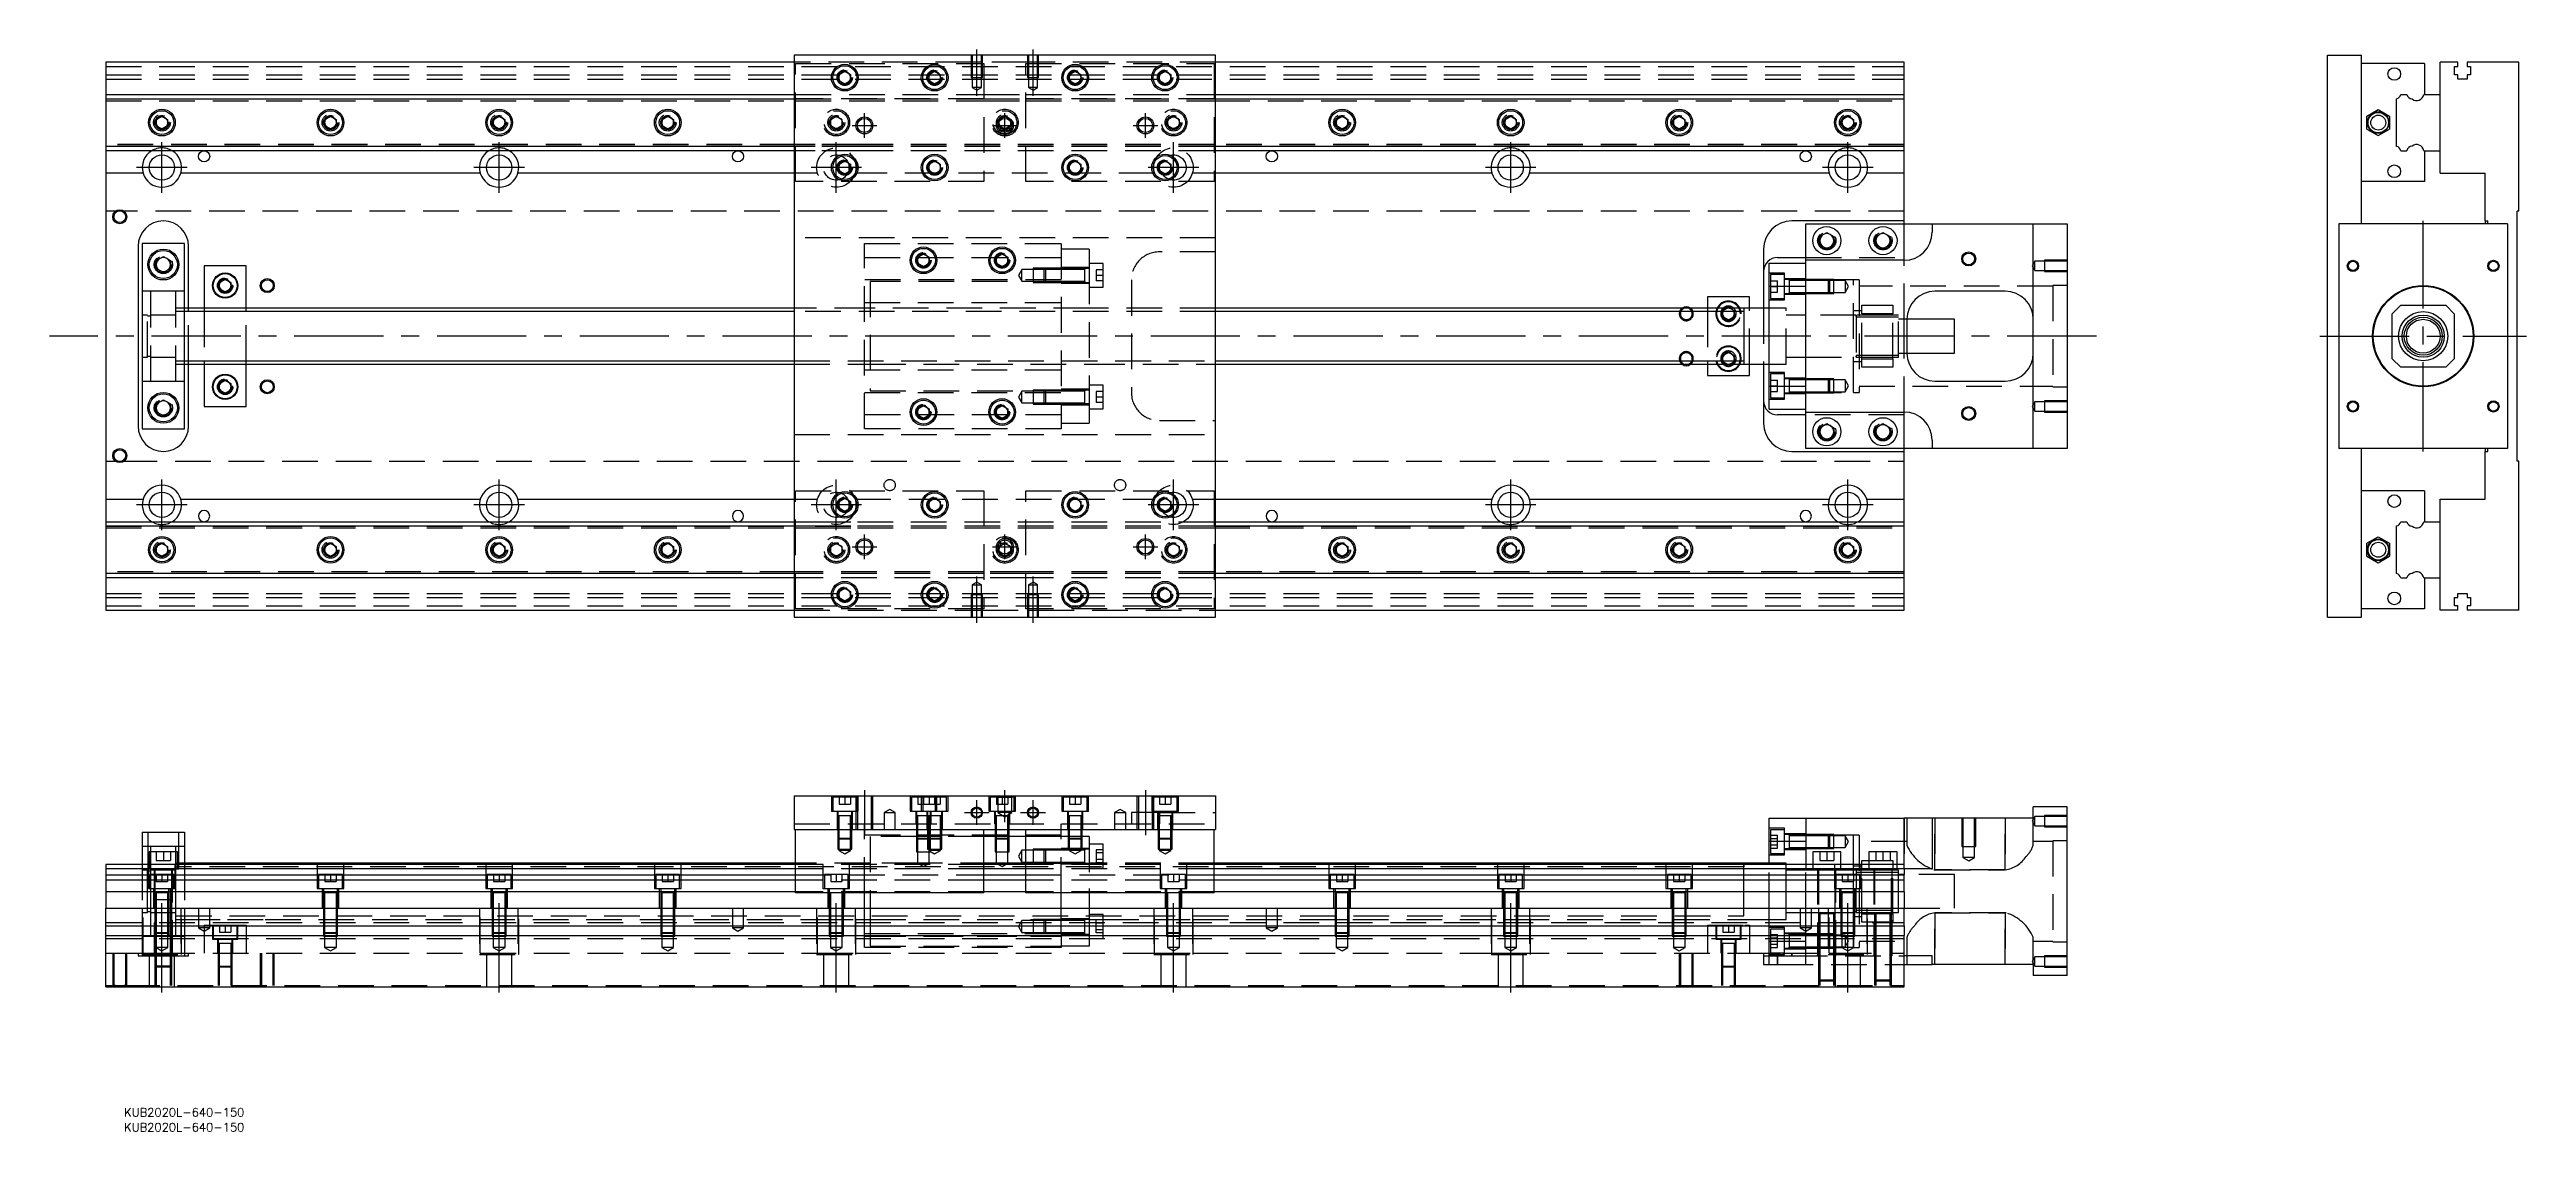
# Model space of a CAD drawing. Extents: x -20 to 861, y -283 to 102.
import ezdxf

# ---------------------------------------------------------------- set-up
doc = ezdxf.new("R2010")
doc.units = 0
doc.linetypes.add('CENTER', pattern=[50.8, 31.75, -6.35, 6.35, -6.35])
doc.linetypes.add('DASHED', pattern=[19.05, 12.7, -6.35])
doc.layers.get('0').update_dxf_attribs({"linetype": 'CONTINUOUS'})
doc.layers.add('CENTER', color=1, linetype='CENTER')
doc.styles.get("Standard").update_dxf_attribs({"font": 'txt.shx', "height": 3, "bigfont": 'bigfont.shx'})

# ---------------------------------------------------------------- blocks, each defined once
blk = doc.blocks.new('*U2')
at = {"color": 7, "linetype": 'CONTINUOUS'}
blk.add_text('KUB2020L-640-150', height=3, dxfattribs=at).set_placement((6.53, -282.98))
blk = doc.blocks.new('*U3')
at = {"color": 7, "linetype": 'CONTINUOUS'}
blk.add_text('KUB2020L-640-150', height=3, dxfattribs=at).set_placement((6.53, -277.67))

msp = doc.modelspace()

# ---------------------------------------------------------------- linework, layer by layer
at = {"color": 7, "linetype": 'CONTINUOUS'}
for p, q in [((0, 97.5), (0, 86)), ((245, 97.5), (0, 97.5)), ((395, 100), (245, 100)), ((245, 100), (245, -100)), ((395, -100), (395, 100)), ((640, 97.5), (395, 97.5)), ((640, 86), (640, 97.5)), ((790.75, -100), (790.75, 100)), ((790.75, 100), (802.75, 100)), ((802.75, 40), (802.75, 100)), ((825.25, 97), (802.75, 97)), ((825.25, 97), (825.25, 86)), ((830.75, 86), (830.75, 97.5)), ((837.05, 97.5), (830.75, 97.5)), ((837.05, 96), (837.05, 97.5)), ((840.45, 97.5), (840.45, 96)), ((858.75, 97.5), (840.45, 97.5)), ((858.75, 44.5), (858.75, 97.5)), ((261, 93.1547), (263, 94.309402)), ((261, 90.8453), (261, 93.1547)), ((263, 89.690598), (261, 90.8453)), ((263, 94.309402), (265, 93.1547)), ((265, 90.8453), (263, 89.690598)), ((265, 93.1547), (265, 90.8453)), ((293, 93.1547), (295, 94.309402)), ((293, 90.8453), (293, 93.1547)), ((295, 89.690598), (293, 90.8453)), ((295, 94.309402), (297, 93.1547)), ((297, 90.8453), (295, 89.690598)), ((297, 93.1547), (297, 90.8453)), ((343, 93.1547), (345, 94.309402)), ((343, 90.8453), (343, 93.1547)), ((345, 89.690598), (343, 90.8453)), ((345, 94.309402), (347, 93.1547)), ((347, 90.8453), (345, 89.690598)), ((347, 93.1547), (347, 90.8453)), ((375, 93.1547), (377, 94.309402)), ((375, 90.8453), (375, 93.1547)), ((377, 89.690598), (375, 90.8453)), ((377, 94.309402), (379, 93.1547)), ((379, 90.8453), (377, 89.690598)), ((379, 93.1547), (379, 90.8453)), ((835.9, 96), (837.05, 96)), ((835.9, 93), (835.9, 96)), ((837.05, 93), (835.9, 93)), ((837.05, 91.5), (837.05, 93)), ((840.45, 91.5), (837.05, 91.5)), ((840.45, 96), (841.6, 96)), ((840.45, 93), (840.45, 91.5)), ((841.6, 93), (840.45, 93)), ((841.6, 96), (841.6, 93)), ((0, 86), (0, 84.460392)), ((0, 86), (245, 86)), ((0, 84.460392), (245, 84.460392)), ((0, 84.460392), (0, 67.539608)), ((395, 86), (640, 86)), ((395, 84.460392), (640, 84.460392)), ((640, 84.460392), (640, 86)), ((640, 67.539608), (640, 84.460392)), ((804.750002, 78.309401), (808.750002, 80.618802)), ((808.750002, 80.618802), (812.750002, 78.309401)), ((815.25, 67.539608), (815.25, 84.460392)), ((816.789608, 86), (818.910392, 86)), ((824.931934, 86), (830.75, 86)), ((830.75, 66), (830.75, 86)), ((830.75, 66), (830.75, 86)), ((18, 77.1547), (20, 78.309402)), ((18, 74.8453), (18, 77.1547)), ((20, 73.690598), (18, 74.8453)), ((20, 78.309402), (22, 77.1547)), ((22, 74.8453), (20, 73.690598)), ((22, 77.1547), (22, 74.8453)), ((78, 77.1547), (80, 78.309402)), ((78, 74.8453), (78, 77.1547)), ((80, 73.690598), (78, 74.8453)), ((80, 78.309402), (82, 77.1547)), ((82, 74.8453), (80, 73.690598)), ((82, 77.1547), (82, 74.8453)), ((138, 77.1547), (140, 78.309402)), ((138, 74.8453), (138, 77.1547)), ((140, 73.690598), (138, 74.8453)), ((140, 78.309402), (142, 77.1547)), ((142, 74.8453), (140, 73.690598)), ((142, 77.1547), (142, 74.8453)), ((198, 77.1547), (200, 78.309402)), ((198, 74.8453), (198, 77.1547)), ((200, 73.690598), (198, 74.8453)), ((200, 78.309402), (202, 77.1547)), ((202, 74.8453), (200, 73.690598)), ((202, 77.1547), (202, 74.8453)), ((438, 77.1547), (440, 78.309402)), ((438, 74.8453), (438, 77.1547)), ((440, 73.690598), (438, 74.8453)), ((440, 78.309402), (442, 77.1547)), ((442, 74.8453), (440, 73.690598)), ((442, 77.1547), (442, 74.8453)), ((498, 77.1547), (500, 78.309402)), ((498, 74.8453), (498, 77.1547)), ((500, 73.690598), (498, 74.8453)), ((500, 78.309402), (502, 77.1547)), ((502, 74.8453), (500, 73.690598)), ((502, 77.1547), (502, 74.8453)), ((558, 77.1547), (560, 78.309402)), ((558, 74.8453), (558, 77.1547)), ((560, 73.690598), (558, 74.8453)), ((560, 78.309402), (562, 77.1547)), ((562, 74.8453), (560, 73.690598)), ((562, 77.1547), (562, 74.8453)), ((618, 77.1547), (620, 78.309402)), ((618, 74.8453), (618, 77.1547)), ((620, 73.690598), (618, 74.8453)), ((620, 78.309402), (622, 77.1547)), ((622, 74.8453), (620, 73.690598)), ((622, 77.1547), (622, 74.8453)), ((804.750002, 73.690599), (804.750002, 78.309401)), ((804.750002, 73.690599), (808.750002, 71.381198)), ((808.750002, 71.381198), (812.750002, 73.690599)), ((812.750002, 78.309401), (812.750002, 73.690599)), ((0, 67.539608), (0, 66)), ((245, 67.539608), (0, 67.539608)), ((245, 66), (0, 66)), ((0, 66), (0, 58)), ((261, 61.1547), (263, 62.309402)), ((263, 62.309402), (265, 61.1547)), ((293, 61.1547), (295, 62.309402)), ((295, 62.309402), (297, 61.1547)), ((343, 61.1547), (345, 62.309402)), ((345, 62.309402), (347, 61.1547)), ((375, 61.1547), (377, 62.309402)), ((377, 62.309402), (379, 61.1547)), ((640, 67.539608), (395, 67.539608)), ((640, 66), (395, 66)), ((640, 66), (640, 67.539608)), ((640, 58), (640, 66)), ((816.789608, 66), (818.910392, 66)), ((824.931934, 66), (830.75, 66)), ((825.25, 66), (825.25, 55)), ((830.75, 58), (830.75, 66)), ((13.291796, 58), (0, 58)), ((0, 58), (0, -58)), ((133.291796, 58), (26.708204, 58)), ((245, 58), (146.708204, 58)), ((261, 58.8453), (261, 61.1547)), ((263, 57.690598), (261, 58.8453)), ((265, 58.8453), (263, 57.690598)), ((265, 61.1547), (265, 58.8453)), ((293, 58.8453), (293, 61.1547)), ((295, 57.690598), (293, 58.8453)), ((297, 58.8453), (295, 57.690598)), ((297, 61.1547), (297, 58.8453)), ((343, 58.8453), (343, 61.1547)), ((345, 57.690598), (343, 58.8453)), ((347, 58.8453), (345, 57.690598)), ((347, 61.1547), (347, 58.8453)), ((375, 58.8453), (375, 61.1547)), ((377, 57.690598), (375, 58.8453)), ((379, 58.8453), (377, 57.690598)), ((379, 61.1547), (379, 58.8453)), ((493.291796, 58), (395, 58)), ((613.291796, 58), (506.708204, 58)), ((640, 58), (626.708204, 58)), ((640, 41), (640, 58)), ((825.25, 55), (802.75, 55)), ((830.75, 58), (846.75, 58)), ((846.75, 41), (846.75, 58)), ((858.75, 44.5), (858.25, 44.5)), ((858.25, -44.5), (858.25, 44.5)), ((640, 41), (600, 41)), ((605, 27), (605, 40)), ((605, 40), (650, 40)), ((610, 35.443376), (612.5, 36.886752)), ((610, 32.556624), (610, 35.443376)), ((612.5, 36.886752), (615, 35.443376)), ((615, 35.443376), (615, 32.556624)), ((630, 35.443376), (632.5, 36.886752)), ((630, 32.556624), (630, 35.443376)), ((632.5, 36.886752), (635, 35.443376)), ((635, 35.443376), (635, 32.556624)), ((640, 40), (640, 41)), ((650, 40), (650, 37)), ((650, 40), (686, 40)), ((686, -40), (686, 40)), ((686, 40), (698, 40)), ((698, 40), (698, -40)), ((794.75, 40), (794.75, -40)), ((854.75, 40), (794.75, 40)), ((846.75, 41), (847.75, 41)), ((846.75, 41), (846.75, 40)), ((847.75, 40), (847.75, 41)), ((854.75, 40), (854.75, -40)), ((11.5, 32), (11.5, -32)), ((28, 33), (13, 33)), ((13, 33), (13, -33)), ((18, 26.943376), (20.5, 28.386752)), ((18, 24.056624), (18, 26.943376)), ((20.5, 28.386752), (23, 26.943376)), ((23, 26.943376), (23, 24.056624)), ((28, -33), (28, 33)), ((29.5, 10), (29.5, 32)), ((289, 28.1547), (291, 29.309402)), ((289, 25.8453), (289, 28.1547)), ((291, 29.309402), (293, 28.1547)), ((293, 28.1547), (293, 25.8453)), ((317, 28.1547), (319, 29.309402)), ((317, 25.8453), (317, 28.1547)), ((319, 29.309402), (321, 28.1547)), ((321, 28.1547), (321, 25.8453)), ((590, 31), (590, 10)), ((595, 28), (605, 28)), ((640, 27), (605, 27)), ((605, 17.78342), (605, 27)), ((612.5, 31.113248), (610, 32.556624)), ((615, 32.556624), (612.5, 31.113248)), ((632.5, 31.113248), (630, 32.556624)), ((635, 32.556624), (632.5, 31.113248)), ((20.5, 22.613248), (18, 24.056624)), ((23, 24.056624), (20.5, 22.613248)), ((50, 25), (35, 25)), ((35, 25), (35, 10)), ((40.5, 19.1547), (42.5, 20.309402)), ((40.5, 16.8453), (40.5, 19.1547)), ((42.5, 20.309402), (44.5, 19.1547)), ((44.5, 19.1547), (44.5, 16.8453)), ((50, 10), (50, 25)), ((291, 24.690598), (289, 25.8453)), ((293, 25.8453), (291, 24.690598)), ((319, 24.690598), (317, 25.8453)), ((321, 25.8453), (319, 24.690598)), ((592, 17.78342), (592, 26)), ((592, 26), (605, 26)), ((592, -17.78342), (592, 17.78342)), ((592, 17.78342), (605, 17.78342)), ((605, -17.78342), (605, 17.78342)), ((605, -17.78342), (605, 17.78342)), ((245, 10), (28, 10)), ((42.5, 15.690598), (40.5, 16.8453)), ((44.5, 16.8453), (42.5, 15.690598)), ((583, 10), (395, 10)), ((570, 14), (570, 10)), ((585, 14), (570, 14)), ((576.964102, 10), (577.5, 10.309402)), ((577.5, 10.309402), (578.035898, 10)), ((583, 10), (582.995, 10)), ((583, 10), (583, -10)), ((592, 10), (583, 10)), ((583.005, 10), (583, 10)), ((585, 10), (585, 14)), ((676, 16), (651, 16)), ((816.75, 11), (813.75, 8)), ((816.75, 11), (832.75, 11)), ((835.75, 8), (832.75, 11)), ((641, 6), (641, -6)), ((658, 6), (641, 6)), ((658, -6), (658, 6)), ((813.75, -8), (813.75, 8)), ((835.75, 8), (835.75, -8)), ((641, -6), (658, -6)), ((813.75, -8), (816.75, -11)), ((832.75, -11), (835.75, -8)), ((28, -10), (245, -10)), ((29.5, -32), (29.5, -10)), ((35, -10), (35, -25)), ((40.5, -16.8453), (42.5, -15.690598)), ((40.5, -19.1547), (40.5, -16.8453)), ((42.5, -15.690598), (44.5, -16.8453)), ((44.5, -16.8453), (44.5, -19.1547)), ((50, -25), (50, -10)), ((395, -10), (583, -10)), ((570, -10), (570, -14)), ((570, -14), (585, -14)), ((577.5, -10.309402), (576.964102, -10)), ((578.035898, -10), (577.5, -10.309402)), ((582.995, -10), (583, -10)), ((583, -10), (592, -10)), ((583, -10), (583.005, -10)), ((585, -14), (585, -10)), ((590, -10), (590, -31)), ((651, -16), (676, -16)), ((832.75, -11), (816.75, -11)), ((18, -24.056624), (20.5, -22.613248)), ((18, -26.943376), (18, -24.056624)), ((20.5, -22.613248), (23, -24.056624)), ((23, -24.056624), (23, -26.943376)), ((35, -25), (50, -25)), ((42.5, -20.309402), (40.5, -19.1547)), ((44.5, -19.1547), (42.5, -20.309402)), ((289, -25.8453), (291, -24.690598)), ((289, -28.1547), (289, -25.8453)), ((291, -24.690598), (293, -25.8453)), ((293, -25.8453), (293, -28.1547)), ((317, -25.8453), (319, -24.690598)), ((317, -28.1547), (317, -25.8453)), ((319, -24.690598), (321, -25.8453)), ((321, -25.8453), (321, -28.1547)), ((348.4, -19.550636), (348.4, -19.15063)), ((348.4, -24.15064), (348.4, -23.750636)), ((592, -17.78342), (605, -17.78342)), ((592, -26), (592, -17.78342)), ((592, -26), (605, -26)), ((605, -27), (605, -17.78342)), ((797.85, -24.499994), (797.85, -24.500852)), ((797.85, -24.500852), (797.85, -24.9)), ((13, -33), (28, -33)), ((20.5, -28.386752), (18, -26.943376)), ((23, -26.943376), (20.5, -28.386752)), ((291, -29.309402), (289, -28.1547)), ((293, -28.1547), (291, -29.309402)), ((319, -29.309402), (317, -28.1547)), ((321, -28.1547), (319, -29.309402)), ((605, -28), (595, -28)), ((605, -27), (640, -27)), ((605, -40), (605, -27)), ((610, -32.556624), (612.5, -31.113248)), ((610, -35.443376), (610, -32.556624)), ((612.5, -31.113248), (615, -32.556624)), ((615, -32.556624), (615, -35.443376)), ((630, -32.556624), (632.5, -31.113248)), ((630, -35.443376), (630, -32.556624)), ((632.5, -31.113248), (635, -32.556624)), ((635, -32.556624), (635, -35.443376)), ((600, -41), (640, -41)), ((650, -40), (605, -40)), ((612.5, -36.886752), (610, -35.443376)), ((615, -35.443376), (612.5, -36.886752)), ((632.5, -36.886752), (630, -35.443376)), ((635, -35.443376), (632.5, -36.886752)), ((640, -41), (640, -40)), ((640, -58), (640, -41)), ((650, -37), (650, -40)), ((686, -40), (650, -40)), ((698, -40), (686, -40)), ((854.75, -40), (794.75, -40)), ((802.75, -100), (802.75, -40)), ((846.75, -40), (846.75, -41)), ((846.75, -58), (846.75, -41)), ((846.75, -41), (847.75, -41)), ((847.75, -41), (847.75, -40)), ((858.75, -44.5), (858.25, -44.5)), ((858.75, -97.5), (858.75, -44.5)), ((0, -58), (0, -66)), ((0, -58), (13.291796, -58)), ((26.708204, -58), (133.291796, -58)), ((146.708204, -58), (245, -58)), ((261, -58.8453), (263, -57.690598)), ((261, -61.1547), (261, -58.8453)), ((263, -62.309402), (261, -61.1547)), ((263, -57.690598), (265, -58.8453)), ((265, -61.1547), (263, -62.309402)), ((265, -58.8453), (265, -61.1547)), ((293, -58.8453), (295, -57.690598)), ((293, -61.1547), (293, -58.8453)), ((295, -62.309402), (293, -61.1547)), ((295, -57.690598), (297, -58.8453)), ((297, -61.1547), (295, -62.309402)), ((297, -58.8453), (297, -61.1547)), ((343, -58.8453), (345, -57.690598)), ((343, -61.1547), (343, -58.8453)), ((345, -62.309402), (343, -61.1547)), ((345, -57.690598), (347, -58.8453)), ((347, -61.1547), (345, -62.309402)), ((347, -58.8453), (347, -61.1547)), ((375, -58.8453), (377, -57.690598)), ((375, -61.1547), (375, -58.8453)), ((377, -62.309402), (375, -61.1547)), ((377, -57.690598), (379, -58.8453)), ((379, -61.1547), (377, -62.309402)), ((379, -58.8453), (379, -61.1547)), ((395, -58), (493.291796, -58)), ((506.708204, -58), (613.291796, -58)), ((626.708204, -58), (640, -58)), ((640, -66), (640, -58)), ((825.25, -55), (802.75, -55)), ((825.25, -55), (825.25, -66)), ((830.75, -66), (830.75, -58)), ((830.75, -58), (846.75, -58)), ((0, -66), (0, -67.539608)), ((0, -66), (245, -66)), ((0, -67.539608), (245, -67.539608)), ((0, -67.539608), (0, -84.460392)), ((395, -66), (640, -66)), ((395, -67.539608), (640, -67.539608)), ((640, -67.539608), (640, -66)), ((640, -84.460392), (640, -67.539608)), ((815.25, -84.460392), (815.25, -67.539608)), ((816.789608, -66), (818.910392, -66)), ((824.931934, -66), (830.75, -66)), ((830.75, -86), (830.75, -66)), ((830.75, -86), (830.75, -66)), ((18, -74.8453), (20, -73.690598)), ((18, -77.1547), (18, -74.8453)), ((20, -78.309402), (18, -77.1547)), ((20, -73.690598), (22, -74.8453)), ((22, -77.1547), (20, -78.309402)), ((22, -74.8453), (22, -77.1547)), ((78, -74.8453), (80, -73.690598)), ((78, -77.1547), (78, -74.8453)), ((80, -78.309402), (78, -77.1547)), ((80, -73.690598), (82, -74.8453)), ((82, -77.1547), (80, -78.309402)), ((82, -74.8453), (82, -77.1547)), ((138, -74.8453), (140, -73.690598)), ((138, -77.1547), (138, -74.8453)), ((140, -78.309402), (138, -77.1547)), ((140, -73.690598), (142, -74.8453)), ((142, -77.1547), (140, -78.309402)), ((142, -74.8453), (142, -77.1547)), ((198, -74.8453), (200, -73.690598)), ((198, -77.1547), (198, -74.8453)), ((200, -78.309402), (198, -77.1547)), ((200, -73.690598), (202, -74.8453)), ((202, -77.1547), (200, -78.309402)), ((202, -74.8453), (202, -77.1547)), ((438, -74.8453), (440, -73.690598)), ((438, -77.1547), (438, -74.8453)), ((440, -78.309402), (438, -77.1547)), ((440, -73.690598), (442, -74.8453)), ((442, -77.1547), (440, -78.309402)), ((442, -74.8453), (442, -77.1547)), ((498, -74.8453), (500, -73.690598)), ((498, -77.1547), (498, -74.8453)), ((500, -78.309402), (498, -77.1547)), ((500, -73.690598), (502, -74.8453)), ((502, -77.1547), (500, -78.309402)), ((502, -74.8453), (502, -77.1547)), ((558, -74.8453), (560, -73.690598)), ((558, -77.1547), (558, -74.8453)), ((560, -78.309402), (558, -77.1547)), ((560, -73.690598), (562, -74.8453)), ((562, -77.1547), (560, -78.309402)), ((562, -74.8453), (562, -77.1547)), ((618, -74.8453), (620, -73.690598)), ((618, -77.1547), (618, -74.8453)), ((620, -78.309402), (618, -77.1547)), ((620, -73.690598), (622, -74.8453)), ((622, -77.1547), (620, -78.309402)), ((622, -74.8453), (622, -77.1547)), ((804.750002, -73.690599), (808.750002, -71.381198)), ((804.750002, -78.309401), (804.750002, -73.690599)), ((804.750002, -78.309401), (808.750002, -80.618802)), ((808.750002, -71.381198), (812.750002, -73.690599)), ((808.750002, -80.618802), (812.750002, -78.309401)), ((812.750002, -73.690599), (812.750002, -78.309401)), ((0, -84.460392), (0, -86)), ((245, -84.460392), (0, -84.460392)), ((245, -86), (0, -86)), ((0, -86), (0, -97.5)), ((640, -84.460392), (395, -84.460392)), ((640, -86), (395, -86)), ((640, -86), (640, -84.460392)), ((640, -97.5), (640, -86)), ((816.789608, -86), (818.910392, -86)), ((824.931934, -86), (830.75, -86)), ((825.25, -86), (825.25, -97)), ((830.75, -97.5), (830.75, -86)), ((261, -90.8453), (263, -89.690598)), ((261, -93.1547), (261, -90.8453)), ((263, -94.309402), (261, -93.1547)), ((263, -89.690598), (265, -90.8453)), ((265, -93.1547), (263, -94.309402)), ((265, -90.8453), (265, -93.1547)), ((293, -90.8453), (295, -89.690598)), ((293, -93.1547), (293, -90.8453)), ((295, -94.309402), (293, -93.1547)), ((295, -89.690598), (297, -90.8453)), ((297, -93.1547), (295, -94.309402)), ((297, -90.8453), (297, -93.1547)), ((343, -90.8453), (345, -89.690598)), ((343, -93.1547), (343, -90.8453)), ((345, -94.309402), (343, -93.1547)), ((345, -89.690598), (347, -90.8453)), ((347, -93.1547), (345, -94.309402)), ((347, -90.8453), (347, -93.1547)), ((375, -90.8453), (377, -89.690598)), ((375, -93.1547), (375, -90.8453)), ((377, -94.309402), (375, -93.1547)), ((377, -89.690598), (379, -90.8453)), ((379, -93.1547), (377, -94.309402)), ((379, -90.8453), (379, -93.1547)), ((835.9, -93), (837.05, -93)), ((835.9, -96), (835.9, -93)), ((837.05, -96), (835.9, -96)), ((837.05, -91.5), (840.45, -91.5)), ((837.05, -93), (837.05, -91.5)), ((837.05, -97.5), (837.05, -96)), ((840.45, -91.5), (840.45, -93)), ((840.45, -93), (841.6, -93)), ((840.45, -96), (840.45, -97.5)), ((841.6, -96), (840.45, -96)), ((841.6, -93), (841.6, -96)), ((0, -97.5), (245, -97.5)), ((245, -100), (395, -100)), ((395, -97.5), (640, -97.5)), ((790.75, -100), (802.75, -100)), ((825.25, -97), (802.75, -97)), ((837.05, -97.5), (830.75, -97.5)), ((858.75, -97.5), (840.45, -97.5)), ((245, -163.53), (245, -175.53)), ((245, -163.53), (395, -163.53)), ((395, -163.53), (395, -175.53)), ((245, -175.53), (395, -175.53)), ((245.5, -198.03), (245.5, -175.53)), ((312.5, -198.03), (312.5, -175.53)), ((327.5, -198.03), (327.5, -175.53)), ((394.5, -198.03), (394.5, -175.53)), ((592, -171.53), (605, -171.53)), ((592, -179.74658), (592, -171.53)), ((605, -171.53), (640, -171.53)), ((605, -171.53), (605, -188.03)), ((640, -188.03), (640, -171.53)), ((650, -171.53), (640, -171.53)), ((650, -171.53), (650, -189.53)), ((686, -171.53), (650, -171.53)), ((686, -171.53), (686, -167.53)), ((698, -167.53), (686, -167.53)), ((698, -227.53), (698, -167.53)), ((13, -176.53), (28, -176.53)), ((13, -176.53), (13, -188.03)), ((28, -176.53), (28, -188.03)), ((348.4, -182.93), (348.4, -182.529994)), ((592, -179.74658), (605, -179.74658)), ((592, -188.03), (592, -179.74658)), ((599.1, -177.352326), (599.1, -177.353182)), ((599.1, -179.7023), (599.1, -179.98317)), ((599.1, -181.619328), (599.1, -182.352336)), ((617.5, -183.53), (607.5, -183.53)), ((607.5, -183.53), (607.5, -188.03)), ((617.5, -188.03), (617.5, -183.53)), ((637.5, -183.53), (627.5, -183.53)), ((627.5, -183.53), (627.5, -188.03)), ((637.5, -188.03), (637.5, -183.53)), ((0, -188.03), (0, -189.569608)), ((245.5, -188.03), (0, -188.03)), ((245.5, -189.569608), (0, -189.569608)), ((0, -189.569608), (0, -191.690392)), ((0, -191.690392), (245.5, -191.690392)), ((0, -191.690392), (0, -193.600532)), ((245.5, -193.600532), (0, -193.600532)), ((0, -193.600532), (0, -197.711934)), ((245.5, -187.53), (28, -187.53)), ((327.5, -188.03), (312.5, -188.03)), ((327.5, -189.569608), (312.5, -189.569608)), ((312.5, -191.690392), (327.5, -191.690392)), ((327.5, -193.600532), (312.5, -193.600532)), ((348.4, -187.530006), (348.4, -187.13)), ((583, -187.53), (394.5, -187.53)), ((640, -188.03), (394.5, -188.03)), ((640, -189.569608), (394.5, -189.569608)), ((394.5, -191.690392), (640, -191.690392)), ((640, -193.600532), (394.5, -193.600532)), ((583, -187.53), (582.995, -187.53)), ((583, -187.529994), (583, -188.03)), ((583, -187.530502), (583, -187.53)), ((583.005, -187.53), (583, -187.53)), ((592, -187.53), (583, -187.53)), ((583, -188.027168), (583, -187.530502)), ((583, -188.03), (583, -188.78)), ((623, -190.029994), (623, -190.78)), ((640, -189.569608), (640, -188.03)), ((650, -189.53), (640, -189.53)), ((640, -189.569608), (640, -191.690392)), ((640, -193.600532), (640, -191.690392)), ((640, -197.711934), (640, -193.600532)), ((245.5, -197.711934), (0, -197.711934)), ((0, -197.711934), (0, -203.53)), ((17.9, -200.53), (17.499994, -200.53)), ((22.5, -200.53), (22.1, -200.53)), ((23.500006, -200.53), (22.5, -200.53)), ((312.5, -198.03), (245.5, -198.03)), ((327.5, -197.711934), (312.5, -197.711934)), ((394.5, -198.03), (327.5, -198.03)), ((640, -197.711934), (394.5, -197.711934)), ((640, -197.711934), (640, -203.53)), ((0, -203.53), (640, -203.53)), ((0, -209.83), (0, -203.53)), ((0, -209.83), (640, -209.83)), ((0, -213.23), (0, -209.83)), ((348.4, -209.879968), (348.4, -209.83)), ((640, -209.83), (640, -203.53)), ((640, -209.83), (640, -213.23)), ((0, -231.53), (0, -213.23)), ((0, -213.23), (640, -213.23)), ((599.1, -212.707664), (599.1, -212.708522)), ((599.1, -212.708522), (599.1, -213.23)), ((599.1, -215.057638), (599.1, -215.33851)), ((599.1, -216.974666), (599.1, -217.707674)), ((640, -231.53), (640, -213.23)), ((650, -220.53), (640, -220.53)), ((640, -223.53), (650, -223.53)), ((650, -223.53), (650, -220.53)), ((686, -223.53), (650, -223.53)), ((686, -223.53), (686, -227.53)), ((698, -227.53), (686, -227.53)), ((0, -231.53), (640, -231.53))]:
    msp.add_line(p, q, dxfattribs=at)
at = {"color": 3, "linetype": 'DASHED'}
for p, q in [((308.000006, 97.5), (245, 97.5)), ((245.5, 97), (312.5, 97)), ((245.5, 55), (245.5, 97)), ((308.000006, 100), (308.000006, 92)), ((311.999994, 97.5), (308.000006, 97.5)), ((308.35, 100), (308.35, 92)), ((311.65, 92), (311.65, 100)), ((311.999994, 92), (311.999994, 100)), ((328.000006, 97.5), (311.999994, 97.5)), ((312.5, 97), (312.5, 55)), ((327.5, 55), (327.5, 97)), ((327.5, 97), (394.5, 97)), ((328.000006, 100), (328.000006, 92)), ((331.999994, 97.5), (328.000006, 97.5)), ((328.35, 100), (328.35, 92)), ((331.65, 92), (331.65, 100)), ((331.999994, 92), (331.999994, 100)), ((395, 97.5), (331.999994, 97.5)), ((394.5, 97), (394.5, 55)), ((0, 96), (640, 96)), ((0, 93), (640, 93)), ((0, 91.5), (640, 91.5)), ((260.5, 92), (260.512884, 92.253488)), ((297.483582, 92.286038), (297.5, 92)), ((308.000006, 92), (311.999994, 92)), ((308.35, 92), (308.35, 88.5)), ((311.65, 88.5), (308.35, 88.5)), ((308.35, 88.5), (310, 87.547372)), ((310, 87.547372), (311.65, 88.5)), ((311.65, 88.5), (311.65, 92)), ((328.000006, 92), (331.999994, 92)), ((328.35, 92), (328.35, 88.5)), ((331.65, 88.5), (328.35, 88.5)), ((328.35, 88.5), (330, 87.547372)), ((330, 87.547372), (331.65, 88.5)), ((331.65, 88.5), (331.65, 92)), ((342.5, 92), (342.518502, 92.303588)), ((374.5, 92), (374.512884, 92.253488)), ((0, 84.403994), (245.5, 84.403994)), ((0, 83.8), (245.5, 83.8)), ((245, 86), (245.5, 86)), ((245, 84.460392), (245.5, 84.460392)), ((245.5, 86), (312.5, 86)), ((245.5, 84.460392), (312.5, 84.460392)), ((312.5, 84.403994), (245.5, 84.403994)), ((245.5, 83.8), (312.5, 83.8)), ((312.5, 86), (327.5, 86)), ((312.5, 84.460392), (327.5, 84.460392)), ((312.5, 84.403994), (327.5, 84.403994)), ((312.5, 83.8), (327.5, 83.8)), ((327.5, 86), (394.5, 86)), ((327.5, 84.460392), (394.5, 84.460392)), ((394.5, 84.403994), (327.5, 84.403994)), ((327.5, 83.8), (394.5, 83.8)), ((394.5, 86), (395, 86)), ((394.5, 84.460392), (395, 84.460392)), ((394.5, 84.403994), (640, 84.403994)), ((394.5, 83.8), (640, 83.8)), ((22.483582, 76.286038), (22.5, 76)), ((77.5, 76), (77.534018, 76.411016)), ((142.483582, 76.286038), (142.5, 76)), ((202.483582, 76.286038), (202.5, 76)), ((257.5, 76), (257.534018, 76.411016)), ((258, 77.1547), (260, 78.309402)), ((258, 74.8453), (258, 77.1547)), ((260, 73.690598), (258, 74.8453)), ((260, 78.309402), (262, 77.1547)), ((262, 74.8453), (260, 73.690598)), ((262, 77.1547), (262, 74.8453)), ((317.5, 76), (317.534018, 76.411016)), ((318, 77.1547), (320, 78.309402)), ((318, 74.8453), (318, 77.1547)), ((320, 73.690598), (318, 74.8453)), ((320, 78.309402), (322, 77.1547)), ((322, 74.8453), (320, 73.690598)), ((322, 77.1547), (322, 74.8453)), ((377.5, 76), (377.534018, 76.411016)), ((378, 77.1547), (380, 78.309402)), ((378, 74.8453), (378, 77.1547)), ((380, 73.690598), (378, 74.8453)), ((380, 78.309402), (382, 77.1547)), ((382, 74.8453), (380, 73.690598)), ((382, 77.1547), (382, 74.8453)), ((442.483582, 76.286038), (442.5, 76)), ((502.483582, 76.286038), (502.5, 76)), ((562.483582, 76.286038), (562.5, 76)), ((617.5, 76), (617.534018, 76.411016)), ((245.5, 68.2), (0, 68.2)), ((245.5, 67.596006), (0, 67.596006)), ((245.5, 67.539608), (245, 67.539608)), ((245.5, 66), (245, 66)), ((252.5, 68.2), (245.5, 68.2)), ((252.5, 67.596006), (245.5, 67.596006)), ((252.5, 67.539608), (245.5, 67.539608)), ((252.5, 66), (245.5, 66)), ((267.5, 68.2), (252.5, 68.2)), ((267.5, 67.596006), (252.5, 67.596006)), ((267.5, 67.539608), (252.5, 67.539608)), ((267.5, 66), (252.5, 66)), ((394.5, 68.2), (267.5, 68.2)), ((394.5, 67.596006), (267.5, 67.596006)), ((394.5, 67.539608), (267.5, 67.539608)), ((394.5, 66), (267.5, 66)), ((640, 68.2), (394.5, 68.2)), ((640, 67.596006), (394.5, 67.596006)), ((395, 67.539608), (394.5, 67.539608)), ((395, 66), (394.5, 66)), ((245.5, 58), (245, 58)), ((253.291796, 58), (245.5, 58)), ((312.5, 55), (245.5, 55)), ((260.5, 60), (260.512884, 60.253488)), ((373.291796, 58), (266.708204, 58)), ((292.5, 60), (292.512884, 60.253488)), ((394.5, 55), (327.5, 55)), ((342.5, 60), (342.518502, 60.303588)), ((374.5, 60), (374.512884, 60.253488)), ((394.5, 58), (386.708204, 58)), ((395, 58), (394.5, 58)), ((4.359688, 44.5), (0, 44.5)), ((640, 44.5), (5.640312, 44.5)), ((640, 28), (640, 40)), ((395, 35), (245, 35)), ((270, -33), (270, 33)), ((270, 33), (340, 33)), ((270, 28), (340, 28)), ((288.5, 27), (288.518502, 27.303588)), ((321.483582, 27.286038), (321.5, 27)), ((340, 33), (340, -33)), ((350, 31), (340, 31)), ((350, 31), (350, 24.098756)), ((395, 30), (375, 30)), ((605, 28), (640, 28)), ((615.477798, 34.364306), (615.5, 34)), ((635.477798, 34.364306), (635.5, 34)), ((640, 27), (640, 28)), ((640, 6), (640, 27)), ((686.5, 26.65), (685.547372, 25)), ((686.5, 23.35), (686.5, 26.65)), ((690, 26.65), (686.5, 26.65)), ((690, 26.999994), (690, 23.000006)), ((698, 26.999994), (690, 26.999994)), ((698, 26.65), (690, 26.65)), ((17.5, 25.5), (17.520026, 25.846056)), ((44.983582, 18.286038), (45, 18)), ((340, 20), (270, 20)), ((272, 19.5), (272, -19.5)), ((340, 19.5), (272, 19.5)), ((326, 23.750636), (324.787564, 21.650636)), ((324.787564, 21.650636), (326, 19.550636)), ((326, 19.550636), (326, 23.750636)), ((330, 23.750636), (326, 23.750636)), ((326, 19.550636), (330, 19.550636)), ((330, 24.15063), (330, 19.15064)), ((334.39998, 24.15063), (330, 24.15063)), ((333.99998, 23.750636), (330, 23.750636)), ((330, 19.550636), (333.99998, 19.550636)), ((330, 19.15064), (334.39998, 19.15064)), ((334.4, 24.150636), (334, 23.750636)), ((334, 19.550636), (334, 23.750636)), ((340, 23.750636), (334, 23.750636)), ((334, 19.550636), (334.4, 19.150636)), ((334, 19.550636), (340, 19.550636)), ((334.4, 24.150636), (334.4, 19.150636)), ((340, 24.150636), (334.4, 24.150636)), ((340, 24.15063), (334.4, 24.15063)), ((334.4, 19.15064), (340, 19.15064)), ((334.4, 19.150636), (340, 19.150636)), ((350, 24.400636), (340, 24.400636)), ((350, 24.098756), (340, 24.098756)), ((340, 18.900636), (350, 18.900636)), ((348.405, 24.150636), (340.00002, 24.150636)), ((348.4, 23.750636), (340.00002, 23.750636)), ((340.00002, 19.550636), (348.4, 19.550636)), ((340.00002, 19.150636), (348.405, 19.150636)), ((350, 24.150636), (348.395, 24.150636)), ((348.395, 19.150636), (350, 19.150636)), ((348.4, 23.893236), (348.4, 24.150636)), ((348.4, 24.150636), (348.4, 23.893186)), ((348.4, 19.408084), (348.4, 23.893236)), ((348.4, 19.408102), (348.4, 19.150636)), ((348.4, 19.150636), (348.4, 19.408084)), ((355, 25.900636), (350, 25.900636)), ((350, 24.098756), (350, -24.098756)), ((352.5, 23.650636), (352.5, 21.650636)), ((355, 23.650636), (352.5, 23.650636)), ((352.5, 21.650636), (352.5, 19.650636)), ((355, 21.650636), (352.5, 21.650636)), ((355, 19.650636), (352.5, 19.650636)), ((355, 17.400636), (355, 25.900636)), ((365, 20), (365, -20)), ((597.5, 22.42767), (592, 22.42767)), ((592.5, 21.92767), (592.5, 13.42767)), ((597.5, 21.92767), (592.5, 21.92767)), ((592.5, 19.67767), (595, 19.67767)), ((592.5, 17.67767), (595, 17.67767)), ((595, 17.67767), (595, 19.67767)), ((595, 15.67767), (595, 17.67767)), ((597.5, 12.92767), (597.5, 22.42767)), ((605, 20.42767), (597.5, 20.42767)), ((599.1, 20.17767), (597.5, 20.17767)), ((599.1, 20.17767), (599.095, 20.17767)), ((599.1, 20.17767), (599.1, 19.92022)), ((599.1, 19.920202), (599.1, 20.17767)), ((604.99998, 20.17767), (599.1, 20.17767)), ((599.105, 20.17767), (599.1, 20.17767)), ((599.1, 19.92022), (599.1, 15.435068)), ((604.99998, 19.77767), (599.1, 19.77767)), ((605, 17.78342), (605, 26)), ((613.1, 20.17767), (605, 20.17767)), ((613.1, 20.177664), (605, 20.177664)), ((622, 20), (605, 20)), ((613.5, 19.77767), (605, 19.77767)), ((613.1, 15.17767), (613.1, 20.17767)), ((613.5, 19.77767), (613.1, 20.17767)), ((615, 20.177664), (613.10002, 20.177664)), ((613.5, 19.77767), (613.5, 15.57767)), ((615, 19.77767), (613.50002, 19.77767)), ((615, 15.177674), (615, 20.177664)), ((619, 19.77767), (615, 19.77767)), ((619, 19.77767), (619, 15.57767)), ((620.212436, 17.67767), (619, 19.77767)), ((619, 15.57767), (620.212436, 17.67767)), ((622, -20), (622, 20)), ((624, 20), (622, 20)), ((624, 20), (624, -20)), ((693, 17.75), (624, 17.75)), ((685.547372, 25), (686.5, 23.35)), ((686.5, 23.35), (690, 23.35)), ((690, 23.35), (698, 23.35)), ((690, 23.000006), (698, 23.000006)), ((693, 18), (693, -18)), ((698, 18), (693, 18)), ((16, 16), (13, 16)), ((16, -16), (16, 16)), ((25, 16), (16, 16)), ((25, -16), (25, 16)), ((28, 16), (25, 16)), ((28, 10), (25, 10)), ((29.5, 8.75), (29.5, 10)), ((35, 10), (35, 8.75)), ((50, 8.75), (50, 10)), ((271.99998, 10), (245, 10)), ((270, 12), (340, 12)), ((350, 10), (272, 10)), ((350, 17.400636), (355, 17.400636)), ((395, 10), (350.00002, 10)), ((570, 10), (570, 8.75)), ((575.5, 9.1547), (576.964102, 10)), ((575.5, 8.75), (575.5, 9.1547)), ((578.035898, 10), (579.5, 9.1547)), ((579.5, 9.1547), (579.5, 8.75)), ((585, -10), (585, 10)), ((590, 10), (590, -10)), ((592, 12.92767), (597.5, 12.92767)), ((598, 10), (592, 10)), ((592.5, 15.67767), (595, 15.67767)), ((592.5, 13.42767), (597.5, 13.42767)), ((597.5, 15.17767), (599.1, 15.17767)), ((597.5, 14.92767), (605, 14.92767)), ((598, -10), (598, 10)), ((599.095, 15.17767), (599.1, 15.17767)), ((599.1, 15.57767), (604.99998, 15.57767)), ((599.1, 15.17767), (599.1, 15.435118)), ((599.1, 15.435068), (599.1, 15.17767)), ((599.1, 15.17767), (604.99998, 15.17767)), ((599.1, 15.17767), (599.105, 15.17767)), ((605, 15.57767), (613.5, 15.57767)), ((605, 15.177674), (613.1, 15.177674)), ((605, 15.17767), (613.1, 15.17767)), ((613.1, 15.17767), (613.5, 15.57767)), ((613.10002, 15.177674), (615, 15.177674)), ((613.50002, 15.57767), (615, 15.57767)), ((615, 15.57767), (619, 15.57767)), ((625, 9), (622, 9)), ((625, 11), (636, 11)), ((625, 8), (625, 11)), ((636, 11), (636, 8)), ((14.85, 7.5), (13, 7.5)), ((14.85, -7.5), (14.85, 7.5)), ((16, 7.15), (14.85, 7.15)), ((25, 7.5), (16, 7.5)), ((28, 8.75), (25, 8.75)), ((29.5, -8.75), (29.5, 8.75)), ((35, 8.75), (35, -8.75)), ((50, -8.75), (50, 8.75)), ((395, 8.75), (245, 8.75)), ((570, 8.75), (570, -8.75)), ((575, 8), (575.018502, 8.303588)), ((575.5, 6.8453), (575.5, 8.75)), ((577.5, 5.690598), (575.5, 6.8453)), ((579.5, 6.8453), (577.5, 5.690598)), ((579.5, 8.75), (579.5, 6.8453)), ((605, 7.5), (598, 7.5)), ((623.005, 7.5), (605, 7.5)), ((636, 7.5), (622.995, 7.5)), ((623, 6.950984), (623, 7.5)), ((623, 7.5), (623, 6.951128)), ((623, 6.951128), (623, -6.950984)), ((636, 6.75), (623, 6.75)), ((636, 8), (625, 8)), ((625, -8), (625, 8)), ((636, -8), (636, 8)), ((638, 7.5), (636, 7.5)), ((638, 6.75), (636, 6.75)), ((638, -7.5), (638, 7.5)), ((641, 6), (638, 6)), ((640, -6), (640, 6)), ((13, -7.5), (14.85, -7.5)), ((14.85, -7.15), (16, -7.15)), ((16, -7.5), (25, -7.5)), ((25, -8.75), (28, -8.75)), ((29.5, -10), (29.5, -8.75)), ((35, -8.75), (35, -10)), ((50, -10), (50, -8.75)), ((245, -8.75), (395, -8.75)), ((570, -8.75), (570, -10)), ((575, -8), (575.018502, -7.696412)), ((575.5, -6.8453), (577.5, -5.690598)), ((575.5, -8.75), (575.5, -6.8453)), ((575.5, -9.1547), (575.5, -8.75)), ((577.5, -5.690598), (579.5, -6.8453)), ((579.5, -6.8453), (579.5, -8.75)), ((579.5, -8.75), (579.5, -9.1547)), ((598, -7.5), (605, -7.5)), ((605, -7.5), (623.005, -7.5)), ((622.995, -7.5), (636, -7.5)), ((623, -6.75), (636, -6.75)), ((623, -7.499332), (623, -6.950962)), ((623, -6.950984), (623, -7.5)), ((623, -7.5), (623, -7.499332)), ((625, -8), (636, -8)), ((625, -11), (625, -8)), ((636, -6.75), (638, -6.75)), ((636, -7.5), (638, -7.5)), ((636, -8), (636, -11)), ((638, -6), (641, -6)), ((640, -27), (640, -6)), ((13, -16), (16, -16)), ((16, -16), (25, -16)), ((25, -10), (28, -10)), ((25, -16), (28, -16)), ((245, -10), (271.99998, -10)), ((270, -12), (340, -12)), ((272, -10), (350, -10)), ((355, -17.400636), (350, -17.400636)), ((350.00002, -10), (395, -10)), ((355, -25.900636), (355, -17.400636)), ((576.964102, -10), (575.5, -9.1547)), ((579.5, -9.1547), (578.035898, -10)), ((583, -9.999498), (583, -10)), ((592, -10), (598, -10)), ((597.5, -12.92767), (592, -12.92767)), ((592.5, -13.42767), (592.5, -21.92767)), ((597.5, -13.42767), (592.5, -13.42767)), ((592.5, -15.67767), (595, -15.67767)), ((595, -17.67767), (595, -15.67767)), ((597.5, -22.42767), (597.5, -12.92767)), ((605, -14.92767), (597.5, -14.92767)), ((599.1, -15.17767), (597.5, -15.17767)), ((599.1, -15.17767), (599.095, -15.17767)), ((599.1, -15.17767), (599.1, -15.435118)), ((599.105, -15.17767), (599.1, -15.17767)), ((604.99998, -15.17767), (599.1, -15.17767)), ((599.1, -15.435118), (599.1, -19.920272)), ((604.99998, -15.57767), (599.1, -15.57767)), ((613.1, -15.17767), (605, -15.17767)), ((613.1, -15.177674), (605, -15.177674)), ((613.5, -15.57767), (605, -15.57767)), ((613.1, -20.17767), (613.1, -15.17767)), ((613.5, -15.57767), (613.1, -15.17767)), ((615, -15.177674), (613.10002, -15.177674)), ((613.5, -15.57767), (613.5, -19.77767)), ((615, -15.57767), (613.50002, -15.57767)), ((615, -20.177664), (615, -15.177674)), ((619, -15.57767), (615, -15.57767)), ((619, -15.57767), (619, -19.77767)), ((620.212436, -17.67767), (619, -15.57767)), ((622, -9), (625, -9)), ((636, -11), (625, -11)), ((17.5, -25.5), (17.520026, -25.153944)), ((44.983582, -17.713962), (45, -18)), ((270, -20), (340, -20)), ((272, -19.5), (340, -19.5)), ((326, -19.550636), (324.787564, -21.650636)), ((324.787564, -21.650636), (326, -23.750636)), ((326, -23.750636), (326, -19.550636)), ((330, -19.550636), (326, -19.550636)), ((326, -23.750636), (330, -23.750636)), ((330, -19.15064), (330, -24.15063)), ((334.39998, -19.15064), (330, -19.15064)), ((333.99998, -19.550636), (330, -19.550636)), ((330, -23.750636), (333.99998, -23.750636)), ((330, -24.15063), (334.39998, -24.15063)), ((334.4, -19.150636), (334, -19.550636)), ((334, -23.750636), (334, -19.550636)), ((340, -19.550636), (334, -19.550636)), ((334, -23.750636), (334.4, -24.150636)), ((334, -23.750636), (340, -23.750636)), ((334.4, -19.150636), (334.4, -24.150636)), ((340, -19.150636), (334.4, -19.150636)), ((340, -19.15064), (334.4, -19.15064)), ((334.4, -24.15063), (340, -24.15063)), ((334.4, -24.150636), (340, -24.150636)), ((350, -18.900636), (340, -18.900636)), ((350, -24.098756), (340, -24.098756)), ((350, -24.098756), (340, -24.098756)), ((340, -24.400636), (350, -24.400636)), ((348.405, -19.150636), (340.00002, -19.150636)), ((348.4, -19.550636), (340.00002, -19.550636)), ((340.00002, -23.750636), (348.4, -23.750636)), ((340.00002, -24.150636), (348.405, -24.150636)), ((350, -19.150636), (348.395, -19.150636)), ((348.395, -24.150636), (350, -24.150636)), ((348.4, -19.408034), (348.4, -19.150636)), ((348.4, -19.150636), (348.4, -19.408084)), ((348.4, -23.893186), (348.4, -19.408034)), ((348.4, -23.893168), (348.4, -24.150636)), ((348.4, -24.150636), (348.4, -23.893186)), ((350, -24.098756), (350, -31)), ((350, -25.900636), (355, -25.900636)), ((352.5, -19.650636), (352.5, -21.650636)), ((355, -19.650636), (352.5, -19.650636)), ((352.5, -21.650636), (352.5, -23.650636)), ((355, -21.650636), (352.5, -21.650636)), ((355, -23.650636), (352.5, -23.650636)), ((592, -22.42767), (597.5, -22.42767)), ((592.5, -17.67767), (595, -17.67767)), ((592.5, -19.67767), (595, -19.67767)), ((592.5, -21.92767), (597.5, -21.92767)), ((595, -19.67767), (595, -17.67767)), ((597.5, -20.17767), (599.1, -20.17767)), ((597.5, -20.42767), (605, -20.42767)), ((599.095, -20.17767), (599.1, -20.17767)), ((599.1, -19.77767), (604.99998, -19.77767)), ((599.1, -19.920272), (599.1, -20.17767)), ((599.1, -20.17767), (599.105, -20.17767)), ((599.1, -20.17767), (604.99998, -20.17767)), ((605, -26), (605, -17.78342)), ((605, -19.77767), (613.5, -19.77767)), ((605, -20), (622, -20)), ((605, -20.177664), (613.1, -20.177664)), ((605, -20.17767), (613.1, -20.17767)), ((613.1, -20.17767), (613.5, -19.77767)), ((613.10002, -20.177664), (615, -20.177664)), ((613.50002, -19.77767), (615, -19.77767)), ((615, -19.77767), (619, -19.77767)), ((619, -19.77767), (620.212436, -17.67767)), ((622, -20), (624, -20)), ((624, -17.75), (693, -17.75)), ((686.5, -23.35), (685.547372, -25)), ((685.547372, -25), (686.5, -26.65)), ((686.5, -26.65), (686.5, -23.35)), ((690, -23.35), (686.5, -23.35)), ((690, -23.000006), (690, -26.999994)), ((698, -23.000006), (690, -23.000006)), ((698, -23.35), (690, -23.35)), ((693, -18), (698, -18)), ((245, -35), (395, -35)), ((340, -28), (270, -28)), ((340, -33), (270, -33)), ((293.483582, -26.713962), (293.5, -27)), ((321.483582, -26.713962), (321.5, -27)), ((340, -31), (350, -31)), ((375, -30), (395, -30)), ((640, -28), (605, -28)), ((609.5, -34), (609.520026, -33.653944)), ((635.477798, -33.635694), (635.5, -34)), ((640, -28), (640, -27)), ((640, -40), (640, -28)), ((686.5, -26.65), (690, -26.65)), ((690, -26.65), (698, -26.65)), ((690, -26.999994), (698, -26.999994)), ((0, -44.5), (4.359688, -44.5)), ((5.640312, -44.5), (640, -44.5)), ((245, -58), (245.5, -58)), ((245.5, -55), (312.5, -55)), ((245.5, -97), (245.5, -55)), ((245.5, -58), (253.291796, -58)), ((260.5, -60), (260.512884, -59.746512)), ((266.708204, -58), (373.291796, -58)), ((297.483582, -59.713962), (297.5, -60)), ((312.5, -55), (312.5, -97)), ((327.5, -97), (327.5, -55)), ((327.5, -55), (394.5, -55)), ((342.5, -60), (342.518502, -59.696412)), ((372.691578, -58), (373.25, -58)), ((379.483582, -59.713962), (379.5, -60)), ((386.708204, -58), (394.5, -58)), ((394.5, -55), (394.5, -97)), ((394.5, -58), (395, -58)), ((0, -67.596006), (245.5, -67.596006)), ((0, -68.2), (245.5, -68.2)), ((245, -66), (245.5, -66)), ((245, -67.539608), (245.5, -67.539608)), ((245.5, -66), (252.5, -66)), ((245.5, -67.539608), (252.5, -67.539608)), ((252.5, -67.596006), (245.5, -67.596006)), ((245.5, -68.2), (252.5, -68.2)), ((252.5, -66), (267.5, -66)), ((252.5, -67.539608), (267.5, -67.539608)), ((252.5, -67.596006), (267.5, -67.596006)), ((252.5, -68.2), (267.5, -68.2)), ((267.5, -66), (394.5, -66)), ((267.5, -67.539608), (394.5, -67.539608)), ((394.5, -67.596006), (267.5, -67.596006)), ((267.5, -68.2), (394.5, -68.2)), ((394.5, -66), (395, -66)), ((394.5, -67.539608), (395, -67.539608)), ((394.5, -67.596006), (640, -67.596006)), ((394.5, -68.2), (640, -68.2)), ((17.5, -76), (17.534018, -75.588984)), ((77.5, -76), (77.534018, -75.588984)), ((137.5, -76), (137.534018, -75.588984)), ((197.5, -76), (197.534018, -75.588984)), ((257.5, -76), (257.534018, -75.588984)), ((258, -74.8453), (260, -73.690598)), ((258, -77.1547), (258, -74.8453)), ((260, -78.309402), (258, -77.1547)), ((260, -73.690598), (262, -74.8453)), ((262, -77.1547), (260, -78.309402)), ((262, -74.8453), (262, -77.1547)), ((317.5, -76), (317.534018, -75.588984)), ((318, -74.8453), (320, -73.690598)), ((318, -77.1547), (318, -74.8453)), ((320, -78.309402), (318, -77.1547)), ((320, -73.690598), (322, -74.8453)), ((322, -77.1547), (320, -78.309402)), ((322, -74.8453), (322, -77.1547)), ((377.5, -76), (377.534018, -75.588984)), ((378, -74.8453), (380, -73.690598)), ((378, -77.1547), (378, -74.8453)), ((380, -78.309402), (378, -77.1547)), ((380, -73.690598), (382, -74.8453)), ((382, -77.1547), (380, -78.309402)), ((382, -74.8453), (382, -77.1547)), ((437.5, -76), (437.534018, -75.588984)), ((497.5, -76), (497.534018, -75.588984)), ((562.483582, -75.713962), (562.5, -76)), ((617.5, -76), (617.534018, -75.588984)), ((245.5, -83.8), (0, -83.8)), ((245.5, -84.403994), (0, -84.403994)), ((245.5, -84.460392), (245, -84.460392)), ((245.5, -86), (245, -86)), ((312.5, -83.8), (245.5, -83.8)), ((312.5, -84.403994), (245.5, -84.403994)), ((312.5, -84.460392), (245.5, -84.460392)), ((312.5, -86), (245.5, -86)), ((310, -87.547372), (308.35, -88.5)), ((311.65, -88.5), (310, -87.547372)), ((327.5, -83.8), (312.5, -83.8)), ((327.5, -84.403994), (312.5, -84.403994)), ((327.5, -84.460392), (312.5, -84.460392)), ((327.5, -86), (312.5, -86)), ((394.5, -83.8), (327.5, -83.8)), ((394.5, -84.403994), (327.5, -84.403994)), ((394.5, -84.460392), (327.5, -84.460392)), ((394.5, -86), (327.5, -86)), ((330, -87.547372), (328.35, -88.5)), ((331.65, -88.5), (330, -87.547372)), ((640, -83.8), (394.5, -83.8)), ((640, -84.403994), (394.5, -84.403994)), ((395, -84.460392), (394.5, -84.460392)), ((395, -86), (394.5, -86)), ((0, -91.5), (640, -91.5)), ((0, -93), (640, -93)), ((0, -96), (640, -96)), ((260.5, -92), (260.512884, -91.746512)), ((297.483582, -91.713962), (297.5, -92)), ((311.999994, -92), (308.000006, -92)), ((308.000006, -92), (308.000006, -100)), ((308.35, -88.5), (311.65, -88.5)), ((308.35, -88.5), (308.35, -92)), ((308.35, -92), (308.35, -100)), ((311.65, -92), (311.65, -88.5)), ((311.65, -100), (311.65, -92)), ((311.999994, -100), (311.999994, -92)), ((331.999994, -92), (328.000006, -92)), ((328.000006, -92), (328.000006, -100)), ((328.35, -88.5), (331.65, -88.5)), ((328.35, -88.5), (328.35, -92)), ((328.35, -92), (328.35, -100)), ((331.65, -92), (331.65, -88.5)), ((331.65, -100), (331.65, -92)), ((331.999994, -100), (331.999994, -92)), ((342.5, -92), (342.518502, -91.696412)), ((379.483582, -91.713962), (379.5, -92)), ((245, -97.5), (308.000006, -97.5)), ((312.5, -97), (245.5, -97)), ((308.000006, -97.5), (311.999994, -97.5)), ((311.999994, -97.5), (328.000006, -97.5)), ((394.5, -97), (327.5, -97)), ((328.000006, -97.5), (331.999994, -97.5)), ((331.999994, -97.5), (395, -97.5)), ((258.25, -163.53), (258.25, -169.03)), ((267.25, -164.03), (258.75, -164.03)), ((258.75, -164.03), (258.75, -169.03)), ((261, -164.03), (261, -166.53)), ((261, -166.53), (263, -166.53)), ((263, -164.03), (263, -166.53)), ((263, -166.53), (265, -166.53)), ((265, -164.03), (265, -166.53)), ((267.000006, -163.53), (267.000006, -175.53)), ((267.25, -169.03), (267.25, -164.03)), ((267.5, -163.53), (267.5, -175.53)), ((267.75, -169.03), (267.75, -163.53)), ((272.5, -175.53), (272.5, -163.53)), ((272.999994, -175.53), (272.999994, -163.53)), ((286.25, -163.53), (286.25, -169.03)), ((295.25, -164.03), (286.75, -164.03)), ((286.75, -164.03), (286.75, -169.03)), ((289, -164.03), (289, -166.53)), ((289, -166.53), (291, -166.53)), ((290.25, -163.53), (290.25, -169.03)), ((299.25, -164.03), (290.75, -164.03)), ((290.75, -164.03), (290.75, -169.03)), ((291, -164.03), (291, -166.53)), ((291, -166.53), (293, -166.53)), ((293, -164.03), (293, -166.53)), ((293, -164.03), (293, -166.53)), ((293, -166.53), (295, -166.53)), ((295, -164.03), (295, -166.53)), ((295, -166.53), (297, -166.53)), ((295.25, -169.03), (295.25, -164.03)), ((295.75, -169.03), (295.75, -163.53)), ((297, -164.03), (297, -166.53)), ((299.25, -169.03), (299.25, -164.03)), ((299.75, -169.03), (299.75, -163.53)), ((314.25, -163.53), (314.25, -169.03)), ((323.25, -164.03), (314.75, -164.03)), ((314.75, -164.03), (314.75, -169.03)), ((317.5, -164.03), (317, -163.53)), ((317, -164.03), (317, -166.53)), ((317, -166.53), (319, -166.53)), ((317.5, -164.03), (317.5, -169.53)), ((317.5, -164.03), (322.5, -164.03)), ((319, -164.03), (319, -166.53)), ((319, -166.53), (321, -166.53)), ((321, -164.03), (321, -166.53)), ((322.5, -164.03), (323, -163.53)), ((322.5, -169.53), (322.5, -164.03)), ((323.25, -169.03), (323.25, -164.03)), ((323.75, -169.03), (323.75, -163.53)), ((340.25, -163.53), (340.25, -169.03)), ((349.25, -164.03), (340.75, -164.03)), ((340.75, -164.03), (340.75, -169.03)), ((343, -164.03), (343, -166.53)), ((343, -166.53), (345, -166.53)), ((345, -164.03), (345, -166.53)), ((345, -166.53), (347, -166.53)), ((347, -164.03), (347, -166.53)), ((349.25, -169.03), (349.25, -164.03)), ((349.75, -169.03), (349.75, -163.53)), ((367.000006, -163.53), (367.000006, -175.53)), ((367.5, -163.53), (367.5, -175.53)), ((372.25, -163.53), (372.25, -169.03)), ((372.5, -175.53), (372.5, -163.53)), ((381.25, -164.03), (372.75, -164.03)), ((372.75, -164.03), (372.75, -169.03)), ((372.999994, -175.53), (372.999994, -163.53)), ((375, -164.03), (375, -166.53)), ((375, -166.53), (377, -166.53)), ((377, -164.03), (377, -166.53)), ((377, -166.53), (379, -166.53)), ((379, -164.03), (379, -166.53)), ((381.25, -169.03), (381.25, -164.03)), ((381.75, -169.03), (381.75, -163.53)), ((245, -173.53), (395, -173.53)), ((258.25, -169.03), (267.75, -169.03)), ((260.25, -169.03), (260.25, -175.53)), ((260.5, -169.03), (260.5, -170.63)), ((260.5, -170.625), (260.5, -170.63)), ((260.757468, -170.63), (260.5, -170.63)), ((260.5, -170.63), (260.5, -175.52998)), ((260.5, -170.63), (260.5, -170.635)), ((260.5, -175.53), (260.5, -178.63)), ((260.500006, -175.53), (260.500006, -178.630006)), ((265.242552, -170.63), (260.757468, -170.63)), ((260.9, -170.63), (260.9, -175.52998)), ((260.9, -175.53), (260.9, -179.03)), ((265.1, -175.52998), (265.1, -170.63)), ((265.1, -179.03), (265.1, -175.53)), ((265.5, -170.63), (265.242552, -170.63)), ((265.499994, -178.630006), (265.499994, -175.53)), ((265.5, -170.63), (265.5, -169.03)), ((265.5, -170.63), (265.5, -170.625)), ((265.5, -175.52998), (265.5, -170.63)), ((265.5, -170.635), (265.5, -170.63)), ((265.5, -178.63), (265.5, -175.53)), ((265.75, -175.53), (265.75, -169.03)), ((270, -175.53), (270, -173.53)), ((270, -198.03), (270, -175.53)), ((279, -168.3753), (277, -169.53)), ((277, -169.53), (279, -169.53)), ((277, -169.53), (277, -175.53)), ((281, -169.53), (279, -168.3753)), ((279, -169.53), (281, -169.53)), ((281, -175.53), (281, -169.53)), ((286.25, -169.03), (295.75, -169.03)), ((288.25, -169.03), (288.25, -173.53)), ((288.5, -169.03), (288.5, -170.63)), ((288.5, -170.625), (288.5, -170.63)), ((288.757468, -170.63), (288.5, -170.63)), ((288.5, -170.63), (288.5, -173.52998)), ((288.5, -170.63), (288.5, -170.635)), ((288.5, -173.53), (288.5, -175.53)), ((288.5, -175.53), (288.5, -178.63)), ((288.500006, -173.53), (288.500006, -175.53)), ((288.500006, -175.53), (288.500006, -178.630006)), ((292.300194, -170.63), (288.757468, -170.63)), ((288.9, -170.63), (288.9, -173.52998)), ((288.9, -173.53), (288.9, -175.53)), ((288.9, -175.53), (288.9, -179.03)), ((290.25, -169.03), (299.75, -169.03)), ((292.25, -169.03), (292.25, -175.53)), ((292.5, -169.03), (292.5, -170.63)), ((292.5, -170.625), (292.5, -170.63)), ((293.5, -170.63), (292.5, -170.63)), ((292.757468, -170.63), (292.5, -170.63)), ((292.5, -170.63), (292.5, -175.52998)), ((292.5, -170.63), (292.5, -170.635)), ((292.5, -175.53), (292.5, -178.63)), ((292.500006, -175.53), (292.500006, -178.630006)), ((297.242552, -170.63), (292.757468, -170.63)), ((292.9, -170.63), (292.9, -175.52998)), ((292.9, -175.53), (292.9, -179.03)), ((293.1, -173.52998), (293.1, -170.63)), ((293.1, -175.53), (293.1, -173.53)), ((293.1, -179.03), (293.1, -175.53)), ((293.499994, -175.53), (293.499994, -173.53)), ((293.499994, -178.630006), (293.499994, -175.53)), ((293.5, -170.63), (293.5, -169.03)), ((293.5, -170.63), (293.5, -170.625)), ((293.5, -173.52998), (293.5, -170.63)), ((293.5, -170.635), (293.5, -170.63)), ((293.5, -175.53), (293.5, -173.53)), ((293.5, -178.63), (293.5, -175.53)), ((293.75, -173.53), (293.75, -169.03)), ((297.1, -175.52998), (297.1, -170.63)), ((297.1, -179.03), (297.1, -175.53)), ((297.5, -170.63), (297.242552, -170.63)), ((297.499994, -178.630006), (297.499994, -175.53)), ((297.5, -170.63), (297.5, -169.03)), ((297.5, -170.63), (297.5, -170.625)), ((297.5, -175.52998), (297.5, -170.63)), ((297.5, -170.635), (297.5, -170.63)), ((297.5, -178.63), (297.5, -175.53)), ((297.75, -175.53), (297.75, -169.03)), ((314.25, -169.03), (323.75, -169.03)), ((316.25, -169.03), (316.25, -173.53)), ((316.5, -169.03), (316.5, -170.63)), ((316.5, -170.625), (316.5, -170.63)), ((316.757468, -170.63), (316.5, -170.63)), ((316.5, -170.63), (316.5, -170.635)), ((316.5, -170.63), (316.5, -173.52998)), ((316.5, -173.53), (316.5, -175.53)), ((316.5, -175.53), (316.5, -178.63)), ((316.500006, -173.53), (316.500006, -175.53)), ((316.500006, -175.53), (316.500006, -178.630006)), ((321.242552, -170.63), (316.757468, -170.63)), ((316.9, -170.63), (316.9, -173.52998)), ((316.9, -173.53), (316.9, -175.53)), ((316.9, -175.53), (316.9, -179.03)), ((322.5, -169.53), (317.5, -169.53)), ((317.5, -169.53), (320, -170.973376)), ((320, -170.973376), (322.5, -169.53)), ((321.1, -173.52998), (321.1, -170.63)), ((321.1, -175.53), (321.1, -173.53)), ((321.1, -179.03), (321.1, -175.53)), ((321.5, -170.63), (321.242552, -170.63)), ((321.499994, -175.53), (321.499994, -173.53)), ((321.499994, -178.630006), (321.499994, -175.53)), ((321.5, -170.63), (321.5, -169.03)), ((321.5, -170.63), (321.5, -170.625)), ((321.5, -170.635), (321.5, -170.63)), ((321.5, -173.52998), (321.5, -170.63)), ((321.5, -175.53), (321.5, -173.53)), ((321.5, -178.63), (321.5, -175.53)), ((321.75, -173.53), (321.75, -169.03)), ((340, -175.53), (340, -173.53)), ((340, -198.03), (340, -175.53)), ((340.25, -169.03), (349.75, -169.03)), ((342.25, -169.03), (342.25, -175.53)), ((342.5, -169.03), (342.5, -170.63)), ((342.5, -170.625), (342.5, -170.63)), ((342.757468, -170.63), (342.5, -170.63)), ((342.5, -170.63), (342.5, -170.635)), ((342.5, -170.63), (342.5, -175.52998)), ((342.5, -175.53), (342.5, -178.63)), ((342.500006, -175.53), (342.500006, -178.630006)), ((347.242552, -170.63), (342.757468, -170.63)), ((342.9, -170.63), (342.9, -175.52998)), ((342.9, -175.53), (342.9, -179.03)), ((347.1, -175.52998), (347.1, -170.63)), ((347.1, -179.03), (347.1, -175.53)), ((347.5, -170.63), (347.242552, -170.63)), ((347.499994, -178.630006), (347.499994, -175.53)), ((347.5, -170.63), (347.5, -169.03)), ((347.5, -170.63), (347.5, -170.625)), ((347.5, -170.635), (347.5, -170.63)), ((347.5, -175.52998), (347.5, -170.63)), ((347.5, -178.63), (347.5, -175.53)), ((347.75, -175.53), (347.75, -169.03)), ((361, -168.3753), (359, -169.53)), ((359, -169.53), (361, -169.53)), ((359, -169.53), (359, -175.53)), ((363, -169.53), (361, -168.3753)), ((361, -169.53), (363, -169.53)), ((363, -175.53), (363, -169.53)), ((365, -169.53), (365, -173.53)), ((375, -169.53), (365, -169.53)), ((372.25, -169.03), (381.75, -169.03)), ((374.25, -169.03), (374.25, -175.53)), ((374.5, -169.03), (374.5, -170.63)), ((374.5, -170.625), (374.5, -170.63)), ((374.757468, -170.63), (374.5, -170.63)), ((374.5, -170.63), (374.5, -175.52998)), ((374.5, -170.63), (374.5, -170.635)), ((374.5, -175.53), (374.5, -178.63)), ((374.500006, -175.53), (374.500006, -178.630006)), ((379.242552, -170.63), (374.757468, -170.63)), ((374.9, -170.63), (374.9, -175.52998)), ((374.9, -175.53), (374.9, -179.03)), ((375, -169.53), (395, -169.53)), ((375, -173.53), (375, -169.53)), ((375, -169.53), (375, -170.63)), ((375, -170.63), (375, -173.53)), ((379.1, -175.52998), (379.1, -170.63)), ((379.1, -179.03), (379.1, -175.53)), ((379.5, -170.63), (379.242552, -170.63)), ((379.499994, -178.630006), (379.499994, -175.53)), ((379.5, -170.63), (379.5, -169.03)), ((379.5, -170.63), (379.5, -170.625)), ((379.5, -175.52998), (379.5, -170.63)), ((379.5, -170.635), (379.5, -170.63)), ((379.5, -178.63), (379.5, -175.53)), ((379.75, -175.53), (379.75, -169.03)), ((597.5, -175.10233), (592, -175.10233)), ((592.5, -175.60233), (592.5, -179.85233)), ((597.5, -175.60233), (592.5, -175.60233)), ((597.5, -179.85233), (597.5, -175.10233)), ((640, -171.53), (640, -188.03)), ((641, -171.53), (641, -180.824836)), ((651, -189.844786), (651, -171.53)), ((651, -171.53), (651, -189.844786)), ((660.500006, -171.53), (660.500006, -181.53)), ((660.9, -171.53), (660.9, -181.53)), ((665.1, -181.53), (665.1, -171.53)), ((665.499994, -181.53), (665.499994, -171.53)), ((676, -171.53), (676, -189.844786)), ((676, -189.844786), (676, -171.53)), ((686.5, -170.88), (685.547372, -172.53)), ((685.547372, -172.53), (686.5, -174.18)), ((686, -180.824836), (686, -171.53)), ((686.5, -174.18), (686.5, -170.88)), ((690, -170.88), (686.5, -170.88)), ((686.5, -174.18), (690, -174.18)), ((690, -170.530006), (690, -174.529994)), ((698, -170.530006), (690, -170.530006)), ((698, -170.88), (690, -170.88)), ((690, -174.18), (698, -174.18)), ((690, -174.529994), (698, -174.529994)), ((16, -181.53), (13, -181.53)), ((15, -176.53), (15, -189.53)), ((25.5, -183.53), (15.5, -183.53)), ((15.5, -183.53), (15.5, -188.03)), ((16, -183.53), (16, -181.53)), ((25, -181.53), (16, -181.53)), ((16, -188.03), (16, -183.53)), ((18, -183.53), (18, -186.53)), ((20.5, -183.53), (20.5, -186.53)), ((23, -183.53), (23, -186.53)), ((25, -183.53), (25, -181.53)), ((28, -181.53), (25, -181.53)), ((25, -188.03), (25, -183.53)), ((25.5, -188.03), (25.5, -183.53)), ((26, -189.53), (26, -176.53)), ((260.5, -178.63), (265.5, -178.63)), ((260.5, -178.63), (260.9, -179.03)), ((260.500006, -178.63002), (260.500006, -182.53)), ((260.500006, -182.53), (265.499994, -182.53)), ((265.1, -179.03), (260.9, -179.03)), ((260.9, -179.03002), (260.9, -182.53)), ((260.9, -182.53), (260.9, -183.03)), ((265.1, -183.03), (260.9, -183.03)), ((260.9, -183.03), (263, -184.242436)), ((263, -184.242436), (265.1, -183.03)), ((265.1, -179.03), (265.5, -178.63)), ((265.1, -182.53), (265.1, -179.03002)), ((265.1, -183.03), (265.1, -182.53)), ((265.499994, -182.53), (265.499994, -178.63002)), ((340, -177.53), (270, -177.53)), ((272, -178.03), (272, -198.03)), ((288.5, -178.03), (272, -178.03)), ((288.9, -178.03), (288.5, -178.03)), ((288.5, -178.63), (293.499994, -178.63)), ((288.5, -178.63), (288.9, -179.03)), ((288.500006, -178.63002), (288.500006, -183.53)), ((288.500006, -183.53), (293.499994, -183.53)), ((292.5, -178.03), (288.9, -178.03)), ((293.1, -179.03), (288.9, -179.03)), ((288.9, -179.03002), (288.9, -183.53)), ((288.9, -183.53), (288.9, -187.53)), ((292.9, -178.03), (292.5, -178.03)), ((292.5, -178.63), (297.5, -178.63)), ((292.5, -178.63), (292.9, -179.03)), ((292.500006, -178.63002), (292.500006, -182.53)), ((292.9, -179.03), (292.500006, -179.03)), ((292.500006, -182.53), (297.499994, -182.53)), ((293.1, -178.03), (292.9, -178.03)), ((297.1, -179.03), (292.9, -179.03)), ((292.9, -179.03002), (292.9, -182.53)), ((292.9, -182.53), (292.9, -183.03)), ((297.1, -183.03), (292.9, -183.03)), ((292.9, -183.03), (295, -184.242436)), ((293.5, -178.03), (293.1, -178.03)), ((293.1, -179.03), (293.5, -178.63)), ((293.1, -183.53), (293.1, -179.03002)), ((293.1, -187.53), (293.1, -183.53)), ((293.499994, -179.03), (293.499994, -178.63002)), ((293.499994, -182.53), (293.499994, -179.03)), ((293.499994, -183.53), (293.499994, -182.53)), ((297.1, -178.03), (293.5, -178.03)), ((295, -184.242436), (297.1, -183.03)), ((297.5, -178.03), (297.1, -178.03)), ((297.1, -179.03), (297.5, -178.63)), ((297.1, -182.53), (297.1, -179.03002)), ((297.1, -183.03), (297.1, -182.53)), ((297.499994, -182.53), (297.499994, -178.63002)), ((312.5, -178.03), (297.5, -178.03)), ((316.5, -178.03), (312.5, -178.03)), ((316.9, -178.03), (316.5, -178.03)), ((316.5, -178.63), (321.5, -178.63)), ((316.5, -178.63), (316.9, -179.03)), ((316.500006, -178.63002), (316.500006, -183.53)), ((316.500006, -183.53), (321.499994, -183.53)), ((321.1, -178.03), (316.9, -178.03)), ((321.1, -179.03), (316.9, -179.03)), ((316.9, -179.03002), (316.9, -183.53)), ((316.9, -183.53), (316.9, -187.53)), ((321.5, -178.03), (321.1, -178.03)), ((321.1, -179.03), (321.5, -178.63)), ((321.1, -183.53), (321.1, -179.03002)), ((321.1, -187.53), (321.1, -183.53)), ((321.499994, -183.53), (321.499994, -178.63002)), ((327.5, -178.03), (321.5, -178.03)), ((326, -182.93), (324.787564, -185.03)), ((324.787564, -185.03), (326, -187.13)), ((326, -187.13), (326, -182.93)), ((330, -182.93), (326, -182.93)), ((340, -178.03), (327.5, -178.03)), ((330, -182.530006), (330, -187.529994)), ((334.39998, -182.530006), (330, -182.530006)), ((333.99998, -182.93), (330, -182.93)), ((334.4, -182.53), (334, -182.93)), ((334, -187.13), (334, -182.93)), ((340, -182.93), (334, -182.93)), ((340, -182.530006), (334.399994, -182.530006)), ((334.4, -182.53), (334.4, -187.53)), ((340, -182.53), (334.4, -182.53)), ((342.5, -178.03), (340, -178.03)), ((350, -182.28), (340, -182.28)), ((342.500006, -182.53), (340.00002, -182.53)), ((348.4, -182.93), (340.00002, -182.93)), ((342.9, -178.03), (342.5, -178.03)), ((342.5, -178.63), (347.5, -178.63)), ((342.5, -178.63), (342.9, -179.03)), ((342.500006, -178.63002), (342.500006, -182.53)), ((342.500006, -182.53), (347.499994, -182.53)), ((347.1, -178.03), (342.9, -178.03)), ((347.1, -179.03), (342.9, -179.03)), ((342.9, -179.03002), (342.9, -182.53)), ((342.9, -182.53), (342.9, -183.03)), ((347.1, -183.03), (342.9, -183.03)), ((342.9, -183.03), (345, -184.242436)), ((345, -184.242436), (347.1, -183.03)), ((347.5, -178.03), (347.1, -178.03)), ((347.1, -179.03), (347.5, -178.63)), ((347.1, -182.53), (347.1, -179.03002)), ((347.1, -183.03), (347.1, -182.53)), ((347.499994, -182.53), (347.499994, -178.63002)), ((348.405, -182.53), (347.499994, -182.53)), ((350, -178.03), (347.5, -178.03)), ((350, -182.53), (348.395, -182.53)), ((348.4, -182.787468), (348.4, -182.53)), ((348.4, -182.53), (348.4, -182.787448)), ((348.4, -182.787468), (348.4, -182.53)), ((348.4, -184.879954), (348.4, -182.787468)), ((348.4, -187.272552), (348.4, -184.879954)), ((350, -178.03), (350, -196.53)), ((355, -180.78), (350, -180.78)), ((352.5, -182.720598), (352.5, -183.8753)), ((355, -182.720598), (352.5, -182.720598)), ((352.5, -183.8753), (352.5, -186.1847)), ((355, -183.8753), (352.5, -183.8753)), ((355, -189.28), (355, -180.78)), ((374.5, -178.63), (379.5, -178.63)), ((374.5, -178.63), (374.9, -179.03)), ((374.500006, -178.63002), (374.500006, -182.53)), ((374.500006, -182.53), (379.499994, -182.53)), ((379.1, -179.03), (374.9, -179.03)), ((374.9, -179.03002), (374.9, -182.53)), ((374.9, -182.53), (374.9, -183.03)), ((379.1, -183.03), (374.9, -183.03)), ((374.9, -183.03), (377, -184.242436)), ((377, -184.242436), (379.1, -183.03)), ((379.1, -179.03), (379.5, -178.63)), ((379.1, -182.53), (379.1, -179.03002)), ((379.1, -183.03), (379.1, -182.53)), ((379.499994, -182.53), (379.499994, -178.63002)), ((592, -184.60233), (597.5, -184.60233)), ((592.5, -177.54293), (595, -177.54293)), ((592.5, -178.69763), (595, -178.69763)), ((592.5, -179.85233), (592.5, -184.10233)), ((592.5, -181.007032), (595, -181.007032)), ((592.5, -182.161732), (595, -182.161732)), ((592.5, -184.10233), (597.5, -184.10233)), ((595, -178.69763), (595, -177.54293)), ((595, -181.007032), (595, -178.69763)), ((595, -182.161732), (595, -181.007032)), ((605, -177.10233), (597.5, -177.10233)), ((599.105, -177.35233), (597.5, -177.35233)), ((597.5, -184.60233), (597.5, -179.85233)), ((597.5, -182.35233), (599.105, -182.35233)), ((597.5, -182.60233), (605, -182.60233)), ((604.99998, -177.35233), (599.095, -177.35233)), ((599.095, -182.35233), (604.99998, -182.35233)), ((599.1, -177.35233), (599.1, -177.60978)), ((599.1, -177.609798), (599.1, -177.35233)), ((599.1, -177.60978), (599.1, -179.85233)), ((604.99998, -177.75233), (599.1, -177.75233)), ((599.1, -179.85233), (599.1, -181.619324)), ((599.1, -181.619324), (599.1, -182.094932)), ((599.1, -181.95233), (604.99998, -181.95233)), ((599.1, -182.35233), (599.1, -182.094882)), ((599.1, -182.094932), (599.1, -182.35233)), ((613.1, -177.35233), (605, -177.35233)), ((613.100006, -177.352336), (605, -177.352336)), ((613.27767, -177.53), (605, -177.53)), ((613.5, -177.75233), (605, -177.75233)), ((605, -181.95233), (613.5, -181.95233)), ((605, -182.352326), (613.100006, -182.352326)), ((605, -182.35233), (613.1, -182.35233)), ((610, -183.53), (610, -186.53)), ((612.5, -183.53), (612.5, -186.53)), ((613.1, -179.85233), (613.1, -177.35233)), ((613.5, -177.75233), (613.1, -177.35233)), ((613.1, -182.35233), (613.1, -179.85233)), ((613.1, -182.35233), (613.5, -181.95233)), ((615, -177.352336), (613.10002, -177.352336)), ((613.10002, -182.352326), (615, -182.352326)), ((622, -177.53), (613.27767, -177.53)), ((613.5, -177.75233), (613.5, -179.85233)), ((613.5, -179.85233), (613.5, -181.95233)), ((615, -177.75233), (613.50002, -177.75233)), ((613.50002, -181.95233), (615, -181.95233)), ((615, -182.352326), (615, -177.352336)), ((619, -177.75233), (615, -177.75233)), ((615, -181.95233), (619, -181.95233)), ((615, -183.53), (615, -186.53)), ((619, -177.75233), (619, -179.85233)), ((620.212436, -179.85233), (619, -177.75233)), ((619, -179.85233), (619, -181.95233)), ((619, -181.95233), (620.212436, -179.85233)), ((622, -188.03), (622, -177.53)), ((624, -177.53), (622, -177.53)), ((624, -177.53), (624, -217.53)), ((641, -179.78), (624, -179.78)), ((630, -183.53), (630, -186.53)), ((632.5, -183.53), (632.5, -186.53)), ((635, -183.53), (635, -186.53)), ((641, -180.824836), (641.035862, -181.153408)), ((660.500006, -181.53), (665.499994, -181.53)), ((660.9, -181.53), (660.9, -185.53)), ((665.1, -185.53), (665.1, -181.53)), ((693, -179.78), (686, -179.78)), ((693, -179.53), (693, -215.53)), ((698, -179.53), (693, -179.53)), ((13, -188.03), (13, -203.53)), ((14.85, -190.03), (13, -190.03)), ((14.85, -197.53), (14.85, -190.03)), ((16, -190.38), (14.85, -190.38)), ((15, -189.53), (26, -189.53)), ((15.25, -188.03), (15.25, -196.53)), ((15.5, -188.03), (15.5, -189.53)), ((24.25, -191.53), (15.75, -191.53)), ((15.75, -191.53), (15.75, -196.53)), ((16, -189.569608), (16, -188.03)), ((16, -191.53), (16, -189.569608)), ((17.5, -190.03), (16, -190.03)), ((16, -196.53), (16, -191.53)), ((17.25, -189.53), (17.25, -220.53)), ((17.5, -189.53), (17.5, -191.53)), ((23.5, -190.03), (17.5, -190.03)), ((17.5, -191.53), (17.5, -196.53)), ((18, -186.53), (20.5, -186.53)), ((18, -191.53), (18, -194.03)), ((20, -191.53), (20, -194.03)), ((20.5, -186.53), (23, -186.53)), ((22, -191.53), (22, -194.03)), ((23.5, -191.53), (23.5, -189.53)), ((25, -190.03), (23.5, -190.03)), ((23.5, -196.53), (23.5, -191.53)), ((23.75, -220.53), (23.75, -189.53)), ((24.25, -196.53), (24.25, -191.53)), ((24.75, -196.53), (24.75, -188.03)), ((25.5, -187.53), (25, -187.53)), ((25, -189.569608), (25, -188.03)), ((583, -188.78), (25, -188.78)), ((25, -197.53), (25, -189.569608)), ((28, -187.53), (25.5, -187.53)), ((25.5, -189.53), (25.5, -188.03)), ((28, -188.03), (28, -203.53)), ((75.25, -188.03), (75.25, -196.53)), ((84.25, -191.53), (75.75, -191.53)), ((75.75, -191.53), (75.75, -196.53)), ((78, -191.53), (78, -194.03)), ((80, -191.53), (80, -194.03)), ((82, -191.53), (82, -194.03)), ((84.25, -196.53), (84.25, -191.53)), ((84.75, -196.53), (84.75, -188.03)), ((135.25, -188.03), (135.25, -196.53)), ((144.25, -191.53), (135.75, -191.53)), ((135.75, -191.53), (135.75, -196.53)), ((138, -191.53), (138, -194.03)), ((140, -191.53), (140, -194.03)), ((142, -191.53), (142, -194.03)), ((144.25, -196.53), (144.25, -191.53)), ((144.75, -196.53), (144.75, -188.03)), ((195.25, -188.03), (195.25, -196.53)), ((204.25, -191.53), (195.75, -191.53)), ((195.75, -191.53), (195.75, -196.53)), ((198, -191.53), (198, -194.03)), ((200, -191.53), (200, -194.03)), ((202, -191.53), (202, -194.03)), ((204.25, -196.53), (204.25, -191.53)), ((204.75, -196.53), (204.75, -188.03)), ((271.99998, -187.53), (245.5, -187.53)), ((312.5, -188.03), (245.5, -188.03)), ((312.5, -189.569608), (245.5, -189.569608)), ((245.5, -191.690392), (312.5, -191.690392)), ((312.5, -193.600532), (245.5, -193.600532)), ((255.25, -188.03), (255.25, -196.53)), ((264.25, -191.53), (255.75, -191.53)), ((255.75, -191.53), (255.75, -196.53)), ((258, -191.53), (258, -194.03)), ((260, -191.53), (260, -194.03)), ((262, -191.53), (262, -194.03)), ((264.25, -196.53), (264.25, -191.53)), ((264.75, -196.53), (264.75, -188.03)), ((288.9, -187.53), (272, -187.53)), ((293.1, -187.53), (288.9, -187.53)), ((288.9, -187.53), (291, -188.742436)), ((291, -188.742436), (293.1, -187.53)), ((316.9, -187.53), (293.1, -187.53)), ((321.1, -187.53), (316.9, -187.53)), ((316.9, -187.53), (319, -188.742436)), ((319, -188.742436), (321.1, -187.53)), ((329.99998, -187.53), (321.1, -187.53)), ((326, -187.13), (330, -187.13)), ((394.5, -188.03), (327.5, -188.03)), ((394.5, -189.569608), (327.5, -189.569608)), ((327.5, -191.690392), (394.5, -191.690392)), ((394.5, -193.600532), (327.5, -193.600532)), ((330, -187.13), (333.99998, -187.13)), ((330, -187.529994), (334.39998, -187.529994)), ((334, -187.13), (334.4, -187.53)), ((334, -187.13), (340, -187.13)), ((334.4, -187.529994), (340, -187.529994)), ((334.4, -187.53), (340, -187.53)), ((340, -187.78), (350, -187.78)), ((340.00002, -187.13), (348.4, -187.13)), ((340.00002, -187.53), (348.405, -187.53)), ((348.395, -187.53), (350, -187.53)), ((348.4, -187.53), (348.4, -187.272552)), ((348.4, -187.272602), (348.4, -187.53)), ((350, -189.28), (355, -189.28)), ((394.5, -187.53), (350.00002, -187.53)), ((352.5, -186.1847), (352.5, -187.339402)), ((355, -186.1847), (352.5, -186.1847)), ((355, -187.339402), (352.5, -187.339402)), ((375.25, -188.03), (375.25, -196.53)), ((384.25, -191.53), (375.75, -191.53)), ((375.75, -191.53), (375.75, -196.53)), ((378, -191.53), (378, -194.03)), ((380, -191.53), (380, -194.03)), ((382, -191.53), (382, -194.03)), ((384.25, -196.53), (384.25, -191.53)), ((384.75, -196.53), (384.75, -188.03)), ((435.25, -188.03), (435.25, -196.53)), ((444.25, -191.53), (435.75, -191.53)), ((435.75, -191.53), (435.75, -196.53)), ((438, -191.53), (438, -194.03)), ((440, -191.53), (440, -194.03)), ((442, -191.53), (442, -194.03)), ((444.25, -196.53), (444.25, -191.53)), ((444.75, -196.53), (444.75, -188.03)), ((495.25, -188.03), (495.25, -196.53)), ((504.25, -191.53), (495.75, -191.53)), ((495.75, -191.53), (495.75, -196.53)), ((498, -191.53), (498, -194.03)), ((500, -191.53), (500, -194.03)), ((502, -191.53), (502, -194.03)), ((504.25, -196.53), (504.25, -191.53)), ((504.75, -196.53), (504.75, -188.03)), ((555.25, -188.03), (555.25, -196.53)), ((564.25, -191.53), (555.75, -191.53)), ((555.75, -191.53), (555.75, -196.53)), ((558, -191.53), (558, -194.03)), ((560, -191.53), (560, -194.03)), ((562, -191.53), (562, -194.03)), ((564.25, -196.53), (564.25, -191.53)), ((564.75, -196.53), (564.75, -188.03)), ((583, -197.730066), (583, -188.027168)), ((598, -187.53), (592, -187.53)), ((592, -203.53), (592, -188.03)), ((598, -197.53), (598, -187.53)), ((598, -197.53), (598, -187.53)), ((605, -190.03), (598, -190.03)), ((605, -188.03), (605, -189.53)), ((640, -189.53), (605, -189.53)), ((605, -203.53), (605, -189.53)), ((609.5, -190.03), (605, -190.03)), ((607.5, -188.03), (607.5, -189.53)), ((609.25, -189.53), (609.25, -220.53)), ((609.5, -189.53), (609.5, -203.53)), ((615.5, -190.03), (609.5, -190.03)), ((610, -186.53), (612.5, -186.53)), ((612.5, -186.53), (615, -186.53)), ((615.25, -188.03), (615.25, -196.53)), ((615.5, -205.535), (615.5, -189.53)), ((622, -190.03), (615.5, -190.03)), ((615.75, -191.53), (615.75, -189.53)), ((624.25, -191.53), (615.75, -191.53)), ((615.75, -191.53), (615.75, -196.53)), ((617.5, -189.53), (617.5, -188.03)), ((618, -191.53), (618, -194.03)), ((620, -191.53), (620, -194.03)), ((622, -189.53), (622, -188.03)), ((625, -188.53), (622, -188.53)), ((622, -191.53), (622, -189.53)), ((623, -190.03), (622, -190.03)), ((622, -191.53), (622, -194.03)), ((623, -190.03), (622.995, -190.03)), ((623, -190.03), (623, -190.579038)), ((623.005, -190.03), (623, -190.03)), ((625, -190.03), (623, -190.03)), ((623, -190.579038), (623, -191.52884)), ((625, -190.78), (623, -190.78)), ((623, -191.52884), (623, -196.429728)), ((624.25, -196.53), (624.25, -191.53)), ((624.75, -196.53), (624.75, -188.03)), ((625, -186.53), (627.5, -186.53)), ((625, -188.03), (625, -186.53)), ((625, -189.53), (625, -188.03)), ((625, -205.53), (625, -189.53)), ((629.5, -190.03), (625, -190.03)), ((629.5, -190.78), (625, -190.78)), ((627.5, -186.53), (630, -186.53)), ((627.5, -188.03), (627.5, -189.53)), ((629.25, -189.53), (629.25, -220.53)), ((629.5, -189.53), (629.5, -205.535)), ((635.5, -190.03), (629.5, -190.03)), ((635.5, -190.78), (629.5, -190.78)), ((630, -186.53), (632.5, -186.53)), ((632.5, -186.53), (635, -186.53)), ((635, -186.53), (636, -186.53)), ((635.5, -205.535), (635.5, -189.53)), ((636, -190.03), (635.5, -190.03)), ((636, -190.78), (635.5, -190.78)), ((635.75, -220.53), (635.75, -189.53)), ((636, -186.53), (636, -188.03)), ((636, -188.03), (636, -189.53)), ((636, -205.53), (636, -189.53)), ((638, -190.03), (636, -190.03)), ((638, -190.78), (636, -190.78)), ((637.5, -189.53), (637.5, -188.03)), ((638, -197.53), (638, -190.03)), ((640, -191.53), (638, -191.53)), ((658, -191.53), (640, -191.53)), ((650.61503, -189.829374), (651, -189.844786)), ((676, -189.844786), (651, -189.844786)), ((651, -189.844786), (676, -189.844786)), ((658, -197.53), (658, -191.53)), ((665.1, -185.53), (660.9, -185.53)), ((660.9, -185.53), (663, -186.742436)), ((663, -186.742436), (665.1, -185.53)), ((14.85, -203.53), (14.85, -197.53)), ((15.25, -196.53), (24.75, -196.53)), ((16, -197.53), (16, -196.53)), ((16, -203.53), (16, -197.53)), ((17, -196.53), (17, -203.53)), ((17.5, -196.53), (17.5, -198.13)), ((17.5, -198.125), (17.5, -198.13)), ((17.5, -198.13), (17.757448, -198.13)), ((17.757468, -198.13), (17.5, -198.13)), ((17.5, -198.13), (17.5, -203.52998)), ((17.5, -198.13), (17.5, -198.135)), ((17.5, -200.53), (17.84965, -200.53)), ((17.849602, -200.53), (17.5, -200.53)), ((22.242552, -198.13), (17.757468, -198.13)), ((17.899998, -200.53), (17.849602, -200.53)), ((22.10048, -200.53), (17.899998, -200.53)), ((17.9, -198.13), (17.9, -203.52998)), ((18, -194.03), (20, -194.03)), ((18, -200.53), (18, -203.52998)), ((20, -194.03), (22, -194.03)), ((22.1, -203.52998), (22.1, -198.13)), ((22.500272, -200.53), (22.10048, -200.53)), ((22.5, -198.13), (22.242552, -198.13)), ((22.242602, -198.13), (22.5, -198.13)), ((22.5, -198.13), (22.5, -196.53)), ((22.5, -198.13), (22.5, -198.125)), ((22.5, -203.52998), (22.5, -198.13)), ((22.5, -198.135), (22.5, -198.13)), ((23.15035, -200.53), (22.500272, -200.53)), ((23, -203.53), (23, -196.53)), ((23.150204, -200.53), (23.5, -200.53)), ((23.5, -200.53), (23.15035, -200.53)), ((23.5, -200.53), (23.5, -196.53)), ((23.5, -200.53), (23.5, -200.525)), ((23.5, -203.53), (23.5, -200.53)), ((23.5, -200.535), (23.5, -200.53)), ((25, -203.53), (25, -197.53)), ((75.25, -196.53), (84.75, -196.53)), ((77, -196.53), (77, -203.53)), ((77.5, -196.53), (77.5, -198.13)), ((77.5, -198.125), (77.5, -198.13)), ((82.5, -198.13), (77.5, -198.13)), ((77.5, -198.13), (77.5, -198.135)), ((77.5, -198.13), (77.5, -203.52998)), ((77.9, -198.13), (77.9, -203.52998)), ((78, -194.03), (80, -194.03)), ((80, -194.03), (82, -194.03)), ((82.1, -203.52998), (82.1, -198.13)), ((82.5, -198.13), (82.5, -196.53)), ((82.5, -198.13), (82.5, -198.125)), ((82.5, -198.135), (82.5, -198.13)), ((82.5, -203.52998), (82.5, -198.13)), ((83, -203.53), (83, -196.53)), ((135.25, -196.53), (144.75, -196.53)), ((137, -196.53), (137, -203.53)), ((137.5, -196.53), (137.5, -198.13)), ((137.5, -198.125), (137.5, -198.13)), ((142.5, -198.13), (137.5, -198.13)), ((137.5, -198.13), (137.5, -198.135)), ((137.5, -198.13), (137.5, -203.52998)), ((137.9, -198.13), (137.9, -203.52998)), ((138, -194.03), (140, -194.03)), ((140, -194.03), (142, -194.03)), ((142.1, -203.52998), (142.1, -198.13)), ((142.5, -198.13), (142.5, -196.53)), ((142.5, -198.13), (142.5, -198.125)), ((142.5, -198.135), (142.5, -198.13)), ((142.5, -203.52998), (142.5, -198.13)), ((143, -203.53), (143, -196.53)), ((195.25, -196.53), (204.75, -196.53)), ((197, -196.53), (197, -203.53)), ((197.5, -196.53), (197.5, -198.13)), ((197.5, -198.125), (197.5, -198.13)), ((202.5, -198.13), (197.5, -198.13)), ((197.5, -198.13), (197.5, -198.135)), ((197.5, -198.13), (197.5, -203.52998)), ((197.9, -198.13), (197.9, -203.52998)), ((198, -194.03), (200, -194.03)), ((200, -194.03), (202, -194.03)), ((202.1, -203.52998), (202.1, -198.13)), ((202.5, -198.13), (202.5, -196.53)), ((202.5, -198.13), (202.5, -198.125)), ((202.5, -198.135), (202.5, -198.13)), ((202.5, -203.52998), (202.5, -198.13)), ((203, -203.53), (203, -196.53)), ((312.5, -197.711934), (245.5, -197.711934)), ((255.25, -196.53), (264.75, -196.53)), ((257, -196.53), (257, -203.53)), ((257.5, -196.53), (257.5, -198.13)), ((257.5, -198.125), (257.5, -198.13)), ((262.5, -198.13), (257.5, -198.13)), ((257.5, -198.13), (257.5, -198.135)), ((257.5, -198.13), (257.5, -203.52998)), ((257.9, -198.13), (257.9, -203.52998)), ((258, -194.03), (260, -194.03)), ((260, -194.03), (262, -194.03)), ((262.1, -203.52998), (262.1, -198.13)), ((262.5, -198.13), (262.5, -196.53)), ((262.5, -198.13), (262.5, -198.125)), ((262.5, -198.135), (262.5, -198.13)), ((262.5, -203.52998), (262.5, -198.13)), ((263, -203.53), (263, -196.53)), ((270, -203.53), (270, -198.03)), ((272, -198.03), (272, -203.53)), ((394.5, -197.711934), (327.5, -197.711934)), ((340, -203.53), (340, -198.03)), ((350, -196.53), (350, -198.03)), ((350, -198.13), (350, -203.53)), ((375.25, -196.53), (384.75, -196.53)), ((377, -196.53), (377, -203.53)), ((377.5, -196.53), (377.5, -198.13)), ((377.5, -198.125), (377.5, -198.13)), ((382.5, -198.13), (377.5, -198.13)), ((377.5, -198.13), (377.5, -198.135)), ((377.5, -198.13), (377.5, -203.52998)), ((377.9, -198.13), (377.9, -203.52998)), ((378, -194.03), (380, -194.03)), ((380, -194.03), (382, -194.03)), ((382.1, -203.52998), (382.1, -198.13)), ((382.5, -198.13), (382.5, -196.53)), ((382.5, -198.13), (382.5, -198.125)), ((382.5, -198.135), (382.5, -198.13)), ((382.5, -203.52998), (382.5, -198.13)), ((383, -203.53), (383, -196.53)), ((435.25, -196.53), (444.75, -196.53)), ((437, -196.53), (437, -203.53)), ((437.5, -196.53), (437.5, -198.13)), ((437.5, -198.125), (437.5, -198.13)), ((442.5, -198.13), (437.5, -198.13)), ((437.5, -198.13), (437.5, -198.135)), ((437.5, -198.13), (437.5, -203.52998)), ((437.9, -198.13), (437.9, -203.52998)), ((438, -194.03), (440, -194.03)), ((440, -194.03), (442, -194.03)), ((442.1, -203.52998), (442.1, -198.13)), ((442.5, -198.13), (442.5, -196.53)), ((442.5, -198.13), (442.5, -198.125)), ((442.5, -198.135), (442.5, -198.13)), ((442.5, -203.52998), (442.5, -198.13)), ((443, -203.53), (443, -196.53)), ((495.25, -196.53), (504.75, -196.53)), ((497, -196.53), (497, -203.53)), ((497.5, -196.53), (497.5, -198.13)), ((497.5, -198.125), (497.5, -198.13)), ((502.5, -198.13), (497.5, -198.13)), ((497.5, -198.13), (497.5, -198.135)), ((497.5, -198.13), (497.5, -203.52998)), ((497.9, -198.13), (497.9, -203.52998)), ((498, -194.03), (500, -194.03)), ((500, -194.03), (502, -194.03)), ((502.1, -203.52998), (502.1, -198.13)), ((502.5, -198.13), (502.5, -196.53)), ((502.5, -198.13), (502.5, -198.125)), ((502.5, -198.135), (502.5, -198.13)), ((502.5, -203.52998), (502.5, -198.13)), ((503, -203.53), (503, -196.53)), ((555.25, -196.53), (564.75, -196.53)), ((557, -196.53), (557, -203.53)), ((557.5, -196.53), (557.5, -198.13)), ((557.5, -198.125), (557.5, -198.13)), ((562.5, -198.13), (557.5, -198.13)), ((557.5, -198.13), (557.5, -198.135)), ((557.5, -198.13), (557.5, -203.52998)), ((557.9, -198.13), (557.9, -203.52998)), ((558, -194.03), (560, -194.03)), ((560, -194.03), (562, -194.03)), ((562.1, -203.52998), (562.1, -198.13)), ((562.5, -198.13), (562.5, -196.53)), ((562.5, -198.13), (562.5, -198.125)), ((562.5, -198.135), (562.5, -198.13)), ((562.5, -203.52998), (562.5, -198.13)), ((563, -203.53), (563, -196.53)), ((583, -206.28), (583, -197.730066)), ((598, -207.53), (598, -197.53)), ((598, -207.53), (598, -197.53)), ((615.25, -196.53), (624.75, -196.53)), ((615.75, -220.53), (615.75, -196.53)), ((617, -196.53), (617, -203.53)), ((617.5, -196.53), (617.5, -198.13)), ((617.5, -198.125), (617.5, -198.13)), ((617.757468, -198.13), (617.5, -198.13)), ((617.5, -198.13), (617.5, -203.52998)), ((617.5, -198.13), (617.5, -198.135)), ((622.242552, -198.13), (617.757468, -198.13)), ((617.9, -198.13), (617.9, -203.52998)), ((618, -194.03), (620, -194.03)), ((620, -194.03), (622, -194.03)), ((622, -197.53), (622, -194.03)), ((622, -203.53), (622, -197.53)), ((622.1, -203.52998), (622.1, -198.13)), ((622.5, -198.13), (622.242552, -198.13)), ((622.5, -198.13), (622.5, -196.53)), ((622.5, -198.13), (622.5, -198.125)), ((622.5, -203.52998), (622.5, -198.13)), ((622.5, -198.135), (622.5, -198.13)), ((623, -203.53), (623, -196.53)), ((638, -205.03), (638, -197.53)), ((658, -203.53), (658, -197.53)), ((0, -208.68), (640, -208.68)), ((13, -203.53), (13, -209.83)), ((13, -203.53), (13, -220.03)), ((13, -205.03), (14.85, -205.03)), ((13, -209.83), (13, -213.23)), ((13.291796, -219.53), (13.291796, -203.53)), ((14.85, -205.03), (14.85, -203.53)), ((14.85, -204.68), (16, -204.68)), ((16, -209.83), (16, -203.53)), ((16, -205.03), (17.5, -205.03)), ((16, -213.23), (16, -209.83)), ((17.5, -203.53), (17.5, -209.83)), ((17.5, -205.03), (17.9, -205.03)), ((17.5, -209.83), (17.5, -212.13)), ((17.500006, -203.53), (17.500006, -209.83)), ((17.500006, -209.83), (17.500006, -212.130006)), ((17.9, -203.53), (17.9, -209.83)), ((17.9, -205.03), (18, -205.03)), ((17.9, -209.83), (17.9, -212.53)), ((18, -203.53), (18, -212.53)), ((18, -205.03), (22.1, -205.03)), ((22.1, -209.83), (22.1, -203.53)), ((22.1, -205.03), (22.5, -205.03)), ((22.1, -212.53), (22.1, -209.83)), ((22.499994, -209.83), (22.499994, -203.53)), ((22.499994, -212.130006), (22.499994, -209.83)), ((22.5, -209.83), (22.5, -203.53)), ((22.5, -205.03), (23, -205.03)), ((22.5, -212.13), (22.5, -209.83)), ((23, -209.83), (23, -203.53002)), ((23, -205.03), (23.5, -205.03)), ((23, -213.23), (23, -209.83)), ((23.5, -209.83), (23.5, -203.53)), ((23.5, -205.03), (25, -205.03)), ((23.5, -213.23), (23.5, -209.83)), ((25, -209.83), (25, -203.53)), ((25, -206.28), (583, -206.28)), ((25, -207.53), (28, -207.53)), ((25, -213.23), (25, -209.83)), ((26.708204, -203.53), (26.708204, -219.53)), ((27, -220.03), (27, -203.53)), ((28, -203.53), (28, -209.83)), ((28, -207.53), (43.291796, -207.53)), ((28, -209.83), (28, -213.23)), ((33, -203.53), (33, -210.53)), ((37, -210.53), (33, -210.53)), ((33, -210.53), (35, -211.6847)), ((35, -209.53), (35, -209.83)), ((35, -209.53), (43.291796, -209.53)), ((35, -209.83), (35, -213.23)), ((35, -211.6847), (37, -210.53)), ((37, -210.53), (37, -203.53)), ((38, -209.53), (38, -214.53)), ((38.25, -209.53), (38.25, -209.83)), ((38.25, -209.83), (38.25, -213.23)), ((40.5, -209.53), (40.5, -212.03)), ((42.5, -209.53), (42.5, -212.03)), ((43.291796, -207.53), (56.708204, -207.53)), ((43.291796, -209.53), (50, -209.53)), ((44.5, -209.53), (44.5, -212.03)), ((46.75, -209.83), (46.75, -209.53)), ((46.75, -213.23), (46.75, -209.83)), ((47, -214.53), (47, -209.53)), ((50, -209.53), (50, -209.83)), ((50, -209.83), (50, -213.23)), ((56.708204, -207.53), (253.291796, -207.53)), ((77.5, -203.53), (77.5, -209.83)), ((77.5, -207.53), (77.9, -207.53)), ((77.5, -209.83), (77.5, -212.13)), ((77.500006, -203.53), (77.500006, -209.83)), ((77.500006, -209.83), (77.500006, -212.130006)), ((77.9, -203.53), (77.9, -209.83)), ((77.9, -207.53), (82.1, -207.53)), ((77.9, -209.83), (77.9, -212.53)), ((82.1, -209.83), (82.1, -203.53)), ((82.1, -207.53), (82.5, -207.53)), ((82.1, -212.53), (82.1, -209.83)), ((82.499994, -209.83), (82.499994, -203.53)), ((82.499994, -212.130006), (82.499994, -209.83)), ((82.5, -209.83), (82.5, -203.53)), ((82.5, -212.13), (82.5, -209.83)), ((133, -203.53), (133, -220.03)), ((133.291796, -219.53), (133.291796, -203.53)), ((137.5, -203.53), (137.5, -209.83)), ((137.5, -207.53), (137.9, -207.53)), ((137.5, -209.83), (137.5, -212.13)), ((137.500006, -203.53), (137.500006, -209.83)), ((137.500006, -209.83), (137.500006, -212.130006)), ((137.9, -203.53), (137.9, -209.83)), ((137.9, -207.53), (142.1, -207.53)), ((137.9, -209.83), (137.9, -212.53)), ((142.1, -209.83), (142.1, -203.53)), ((142.1, -207.53), (142.5, -207.53)), ((142.1, -212.53), (142.1, -209.83)), ((142.499994, -209.83), (142.499994, -203.53)), ((142.499994, -212.130006), (142.499994, -209.83)), ((142.5, -209.83), (142.5, -203.53)), ((142.5, -212.13), (142.5, -209.83)), ((146.708204, -203.53), (146.708204, -219.53)), ((147, -220.03), (147, -203.53)), ((197.5, -203.53), (197.5, -209.83)), ((197.5, -207.53), (197.9, -207.53)), ((197.5, -209.83), (197.5, -212.13)), ((197.500006, -203.53), (197.500006, -209.83)), ((197.500006, -209.83), (197.500006, -212.130006)), ((197.9, -203.53), (197.9, -209.83)), ((197.9, -207.53), (202.1, -207.53)), ((197.9, -209.83), (197.9, -212.53)), ((202.1, -209.83), (202.1, -203.53)), ((202.1, -207.53), (202.5, -207.53)), ((202.1, -212.53), (202.1, -209.83)), ((202.499994, -209.83), (202.499994, -203.53)), ((202.499994, -212.130006), (202.499994, -209.83)), ((202.5, -209.83), (202.5, -203.53)), ((202.5, -212.13), (202.5, -209.83)), ((223, -203.53), (223, -210.53)), ((227, -210.53), (223, -210.53)), ((223, -210.53), (225, -211.6847)), ((225, -211.6847), (227, -210.53)), ((227, -210.53), (227, -203.53)), ((253, -203.53), (253, -220.03)), ((253.291796, -219.53), (253.291796, -203.53)), ((253.291796, -207.53), (266.708204, -207.53)), ((257.5, -203.53), (257.5, -209.83)), ((257.5, -207.53), (257.9, -207.53)), ((257.5, -209.83), (257.5, -212.13)), ((257.500006, -203.53), (257.500006, -209.83)), ((257.500006, -209.83), (257.500006, -212.130006)), ((257.9, -203.53), (257.9, -209.83)), ((257.9, -207.53), (262.1, -207.53)), ((257.9, -209.83), (257.9, -212.53)), ((262.1, -209.83), (262.1, -203.53)), ((262.1, -207.53), (262.5, -207.53)), ((262.1, -212.53), (262.1, -209.83)), ((262.499994, -209.83), (262.499994, -203.53)), ((262.499994, -212.130006), (262.499994, -209.83)), ((262.5, -209.83), (262.5, -203.53)), ((262.5, -212.13), (262.5, -209.83)), ((266.708204, -203.53), (266.708204, -219.53)), ((266.708204, -207.53), (270, -207.53)), ((267, -220.03), (267, -203.53)), ((270, -209.83), (270, -203.53)), ((270, -207.53), (271.99998, -207.53)), ((270, -212.53), (270, -209.83)), ((272, -203.53), (272, -209.83)), ((272, -207.529994), (329.999982, -207.529994)), ((272, -207.53), (329.99998, -207.53)), ((272, -209.83), (272, -213.23)), ((326, -207.93), (324.787564, -210.03)), ((324.787564, -210.03), (326, -212.13)), ((326, -212.13), (326, -207.93)), ((330, -207.93), (326, -207.93)), ((330, -207.530006), (330, -212.529994)), ((334.39998, -207.530006), (330, -207.530006)), ((333.99998, -207.93), (330, -207.93)), ((334.4, -207.53), (334, -207.93)), ((334, -209.83), (334, -207.93)), ((340, -207.93), (334, -207.93)), ((334, -212.13), (334, -209.83)), ((340, -207.530006), (334.399994, -207.530006)), ((334.4, -207.53), (334.4, -209.83)), ((340, -207.53), (334.4, -207.53)), ((334.4, -209.83), (334.4, -212.53)), ((340, -209.83), (340, -203.53)), ((350, -207.28), (340, -207.28)), ((340, -212.53), (340, -209.83)), ((347.5, -207.53), (340.00002, -207.53)), ((347.5, -207.93), (340.00002, -207.93)), ((347.9, -207.53), (347.5, -207.53)), ((347.9, -207.93), (347.5, -207.93)), ((348.4, -207.53), (347.9, -207.53)), ((348.4, -207.93), (347.9, -207.93)), ((348.4, -207.53), (348.395, -207.53)), ((348.4, -207.787468), (348.4, -207.53)), ((348.405, -207.53), (348.4, -207.53)), ((350, -207.53), (348.4, -207.53)), ((348.4, -209.829974), (348.4, -207.787468)), ((348.4, -210.23002), (348.4, -209.829974)), ((348.4, -212.53), (348.4, -210.23002)), ((350, -203.53), (350, -209.83)), ((352.1, -205.78), (350, -205.78)), ((350, -209.83), (350, -212.53)), ((350.00002, -207.53), (352.1, -207.53)), ((352.5, -205.78), (352.1, -205.78)), ((352.1, -207.53), (352.5, -207.53)), ((352.499994, -212.130006), (352.499994, -209.83)), ((355, -205.78), (352.5, -205.78)), ((352.5, -207.53), (355, -207.53)), ((355, -207.720598), (352.5, -207.720598)), ((352.5, -212.339402), (352.5, -207.720598)), ((355, -208.8753), (352.5, -208.8753)), ((355, -211.1847), (352.5, -211.1847)), ((355, -209.83), (355, -205.78)), ((355, -207.53), (373.291796, -207.53)), ((355, -213.23), (355, -209.83)), ((373, -203.53), (373, -220.03)), ((373.291796, -219.53), (373.291796, -203.53)), ((373.291796, -207.53), (386.708204, -207.53)), ((377.5, -203.53), (377.5, -209.83)), ((377.5, -207.53), (377.9, -207.53)), ((377.5, -209.83), (377.5, -212.13)), ((377.500006, -203.53), (377.500006, -209.83)), ((377.500006, -209.83), (377.500006, -212.130006)), ((377.9, -203.53), (377.9, -209.83)), ((377.9, -207.53), (382.1, -207.53)), ((377.9, -209.83), (377.9, -212.53)), ((382.1, -209.83), (382.1, -203.53)), ((382.1, -207.53), (382.5, -207.53)), ((382.1, -212.53), (382.1, -209.83)), ((382.499994, -209.83), (382.499994, -203.53)), ((382.499994, -212.130006), (382.499994, -209.83)), ((382.5, -209.83), (382.5, -203.53)), ((382.5, -212.13), (382.5, -209.83)), ((386.708204, -203.53), (386.708204, -219.53)), ((386.708204, -207.53), (583.005, -207.53)), ((387, -220.03), (387, -203.53)), ((413, -203.53), (413, -210.53)), ((417, -210.53), (413, -210.53)), ((413, -210.53), (415, -211.6847)), ((415, -211.6847), (417, -210.53)), ((417, -210.53), (417, -203.53)), ((437.5, -203.53), (437.5, -209.83)), ((437.5, -207.53), (437.9, -207.53)), ((437.5, -209.83), (437.5, -212.13)), ((437.500006, -203.53), (437.500006, -209.83)), ((437.500006, -209.83), (437.500006, -212.130006)), ((437.9, -203.53), (437.9, -209.83)), ((437.9, -207.53), (442.1, -207.53)), ((437.9, -209.83), (437.9, -212.53)), ((442.1, -209.83), (442.1, -203.53)), ((442.1, -207.53), (442.5, -207.53)), ((442.1, -212.53), (442.1, -209.83)), ((442.499994, -209.83), (442.499994, -203.53)), ((442.499994, -212.130006), (442.499994, -209.83)), ((442.5, -209.83), (442.5, -203.53)), ((442.5, -212.13), (442.5, -209.83)), ((493, -203.53), (493, -220.03)), ((493.291796, -219.53), (493.291796, -203.53)), ((497.5, -203.53), (497.5, -209.83)), ((497.5, -207.53), (497.9, -207.53)), ((497.5, -209.83), (497.5, -212.13)), ((497.500006, -203.53), (497.500006, -209.83)), ((497.500006, -209.83), (497.500006, -212.130006)), ((497.9, -203.53), (497.9, -209.83)), ((497.9, -207.53), (502.1, -207.53)), ((497.9, -209.83), (497.9, -212.53)), ((502.1, -209.83), (502.1, -203.53)), ((502.1, -207.53), (502.5, -207.53)), ((502.1, -212.53), (502.1, -209.83)), ((502.499994, -209.83), (502.499994, -203.53)), ((502.499994, -212.130006), (502.499994, -209.83)), ((502.5, -209.83), (502.5, -203.53)), ((502.5, -212.13), (502.5, -209.83)), ((506.708204, -203.53), (506.708204, -219.53)), ((507, -220.03), (507, -203.53)), ((557.5, -203.53), (557.5, -209.83)), ((557.5, -207.53), (557.9, -207.53)), ((557.5, -209.83), (557.5, -212.13)), ((557.500006, -203.53), (557.500006, -209.83)), ((557.500006, -209.83), (557.500006, -212.130006)), ((557.9, -203.53), (557.9, -209.83)), ((557.9, -207.53), (562.1, -207.53)), ((557.9, -209.83), (557.9, -212.53)), ((562.1, -209.83), (562.1, -203.53)), ((562.1, -207.53), (562.5, -207.53)), ((562.1, -212.53), (562.1, -209.83)), ((562.499994, -209.83), (562.499994, -203.53)), ((562.499994, -212.130006), (562.499994, -209.83)), ((562.5, -209.83), (562.5, -203.53)), ((562.5, -212.13), (562.5, -209.83)), ((570, -209.53), (570, -209.83)), ((570, -209.53), (583.291796, -209.53)), ((570, -209.83), (570, -213.23)), ((573, -209.53), (573, -214.53)), ((573.25, -209.53), (573.25, -209.83)), ((573.25, -209.83), (573.25, -213.23)), ((575.5, -209.53), (575.5, -212.03)), ((577.5, -209.53), (577.5, -212.03)), ((579.5, -209.53), (579.5, -212.03)), ((581.75, -209.83), (581.75, -209.53)), ((581.75, -213.23), (581.75, -209.83)), ((582, -214.53), (582, -209.53)), ((582.995, -207.53), (583.291796, -207.53)), ((583.291796, -207.53), (592, -207.53)), ((583.291796, -209.53), (585, -209.53)), ((585, -209.53), (585, -209.83)), ((585, -209.83), (585, -213.23)), ((592, -209.83), (592, -203.53)), ((592, -207.53), (598, -207.53)), ((592, -213.23), (592, -209.83)), ((597.5, -210.45767), (592, -210.45767)), ((592.5, -210.95767), (592.5, -213.23)), ((597.5, -210.95767), (592.5, -210.95767)), ((597.5, -215.20767), (597.5, -210.45767)), ((598, -205.03), (605, -205.03)), ((603, -203.53), (603, -210.53)), ((607, -210.53), (603, -210.53)), ((603, -210.53), (605, -211.6847)), ((605, -209.83), (605, -203.53)), ((605, -205.03), (609.5, -205.03)), ((605, -213.23), (605, -209.83)), ((605, -211.6847), (607, -210.53)), ((607, -210.53), (607, -203.53)), ((609.5, -203.53), (609.5, -205.53)), ((609.5, -205.03), (623.005, -205.03)), ((609.5, -205.525), (609.5, -205.53)), ((609.5, -205.53), (609.84965, -205.53)), ((609.849602, -205.53), (609.5, -205.53)), ((609.5, -205.53), (609.5, -209.83)), ((609.5, -205.53), (609.5, -205.535)), ((609.5, -209.83), (609.5, -213.23)), ((615.15035, -205.53), (609.849602, -205.53)), ((610, -205.53), (610, -209.83)), ((610, -209.83), (610, -213.23)), ((613, -203.53), (613, -220.03)), ((613.291796, -219.53), (613.291796, -203.53)), ((615, -213.23), (615, -205.53)), ((615.150204, -205.53), (615.5, -205.53)), ((615.5, -205.53), (615.15035, -205.53)), ((615.5, -213.23), (615.5, -205.525)), ((617.5, -203.53), (617.5, -209.83)), ((617.5, -209.83), (617.5, -212.13)), ((617.500006, -203.53), (617.500006, -209.83)), ((617.500006, -209.83), (617.500006, -212.130006)), ((617.9, -203.53), (617.9, -209.83)), ((617.9, -209.83), (617.9, -212.53)), ((622, -212.53), (622, -203.53)), ((622, -206.53), (625, -206.53)), ((622.1, -209.83), (622.1, -203.53)), ((622.1, -212.53), (622.1, -209.83)), ((622.499994, -209.83), (622.499994, -203.53)), ((622.499994, -212.130006), (622.499994, -209.83)), ((622.5, -209.83), (622.5, -203.53)), ((622.5, -212.13), (622.5, -209.83)), ((622.995, -205.03), (636, -205.03)), ((623, -203.631716), (623, -204.481128)), ((623, -204.28), (638, -204.28)), ((623, -205.03), (623, -204.480962)), ((623, -204.481128), (623, -205.03)), ((623.005, -205.03), (636, -205.03)), ((625, -205.53), (629.39999, -205.53)), ((625, -208.53), (625, -205.53)), ((636, -208.53), (625, -208.53)), ((626.708204, -203.53), (626.708204, -219.53)), ((627, -220.03), (627, -203.53)), ((629.39999, -205.53), (629.499994, -205.53)), ((629.5, -205.525), (629.5, -213.23)), ((629.5, -205.53), (629.84965, -205.53)), ((629.849602, -205.53), (629.5, -205.53)), ((635.15035, -205.53), (629.849602, -205.53)), ((630, -205.53), (630, -213.23)), ((635, -213.23), (635, -205.53)), ((635.150204, -205.53), (635.5, -205.53)), ((635.5, -205.53), (635.15035, -205.53)), ((635.5, -213.23), (635.5, -205.525)), ((635.500006, -205.53), (635.60001, -205.53)), ((635.60001, -205.53), (636, -205.53)), ((636, -205.03), (638, -205.03)), ((636, -205.53), (636, -208.53)), ((640, -203.53), (658, -203.53)), ((651, -205.215214), (676, -205.215214)), ((676, -205.215214), (651, -205.215214)), ((651, -223.53), (651, -205.215214)), ((651, -205.215214), (651, -223.53)), ((676, -205.215214), (676, -223.53)), ((676, -223.53), (676, -205.215214)), ((676.383512, -205.230578), (676, -205.215214)), ((0, -214.38), (640, -214.38)), ((0, -219.53), (373.291796, -219.53)), ((2.500006, -219.53), (2.500006, -231.03)), ((2.9, -219.53), (7.1, -219.53)), ((2.9, -219.53), (7.1, -219.53)), ((2.9, -219.53), (2.9, -231.03)), ((7.1, -231.03), (7.1, -219.53)), ((7.499994, -231.03), (7.499994, -219.53)), ((11.5, -219.53), (11.5, -220.53)), ((13, -213.23), (13, -220.53)), ((13, -213.53), (16, -213.53)), ((13, -220.03), (27, -220.03)), ((13.291796, -219.53), (26.708204, -219.53)), ((15.5, -220.03), (15.5, -231.53)), ((16, -213.53), (16, -213.23)), ((16, -213.53), (17.500006, -213.53)), ((17.5, -212.13), (22.5, -212.13)), ((17.5, -212.13), (17.9, -212.53)), ((17.5, -213.53002), (17.5, -220.52998)), ((17.500006, -212.13002), (17.500006, -213.23)), ((17.500006, -213.23), (17.500006, -213.53)), ((17.500006, -213.53), (22.499994, -213.53)), ((22.1, -212.53), (17.9, -212.53)), ((17.9, -212.53002), (17.9, -213.53)), ((17.9, -213.53), (17.9, -217.53)), ((22.1, -217.53), (17.9, -217.53)), ((17.9, -217.53), (20, -218.742436)), ((18, -212.53), (18, -213.23)), ((18, -213.23), (18, -213.53)), ((18, -213.53), (18, -220.52998)), ((20, -218.742436), (22.1, -217.53)), ((20.5, -220.53), (20.5, -219.53)), ((20.5, -220.53), (20.5, -219.53)), ((22.1, -212.53), (22.5, -212.13)), ((22.1, -213.53), (22.1, -212.53002)), ((22.1, -217.53), (22.1, -213.53)), ((22.499994, -213.23), (22.499994, -212.13002)), ((22.499994, -213.53), (22.499994, -213.23)), ((22.499994, -213.53), (23, -213.53)), ((23, -220.52998), (23, -213.23)), ((23, -213.53), (23.5, -213.53)), ((23.5, -220.52998), (23.5, -213.23)), ((23.5, -213.53), (25, -213.53)), ((24.5, -231.53), (24.5, -220.03)), ((25, -213.53), (25, -213.23)), ((25, -213.53), (28, -213.53)), ((28, -213.23), (28, -220.53)), ((29.5, -220.53), (29.5, -219.53)), ((35, -213.23), (35, -219.53)), ((38, -214.53), (47, -214.53)), ((38.25, -213.23), (38.25, -214.53)), ((39.75, -214.53), (39.75, -219.53)), ((40, -214.53), (40, -216.13)), ((40, -216.125), (40, -216.13)), ((40, -216.13), (40.257448, -216.13)), ((40.257468, -216.13), (40, -216.13)), ((40, -216.13), (40, -216.135)), ((40, -216.13), (40, -219.52998)), ((40, -219.53), (40, -224.13)), ((40.000006, -219.53), (40.000006, -224.130006)), ((43.291982, -216.13), (40.257468, -216.13)), ((40.4, -216.13), (40.4, -219.52998)), ((40.4, -219.53), (40.4, -224.53)), ((40.5, -212.03), (42.5, -212.03)), ((42.5, -212.03), (44.5, -212.03)), ((44.742552, -216.13), (43.291982, -216.13)), ((44.6, -219.52998), (44.6, -216.13)), ((44.6, -224.53), (44.6, -219.53)), ((45, -216.13), (44.742552, -216.13)), ((44.742602, -216.13), (45, -216.13)), ((44.999994, -224.130006), (44.999994, -219.53)), ((45, -216.13), (45, -214.53)), ((45, -216.13), (45, -216.125)), ((45, -216.135), (45, -216.13)), ((45, -219.52998), (45, -216.13)), ((45, -224.13), (45, -219.53)), ((45.25, -219.53), (45.25, -214.53)), ((46.75, -214.53), (46.75, -213.23)), ((50, -213.23), (50, -219.53)), ((55.000006, -219.53), (55.000006, -231.03)), ((55.4, -219.53), (55.4, -231.03)), ((59.6, -231.03), (59.6, -219.53)), ((59.999994, -231.03), (59.999994, -219.53)), ((77.5, -212.13), (82.5, -212.13)), ((77.5, -212.13), (77.9, -212.53)), ((77.500006, -212.13002), (77.500006, -213.23)), ((77.500006, -213.23), (77.500006, -213.53)), ((77.500006, -213.53), (82.499994, -213.53)), ((82.1, -212.53), (77.9, -212.53)), ((77.9, -212.53002), (77.9, -213.53)), ((77.9, -213.53), (77.9, -217.53)), ((82.1, -217.53), (77.9, -217.53)), ((77.9, -217.53), (80, -218.742436)), ((80, -218.742436), (82.1, -217.53)), ((82.1, -212.53), (82.5, -212.13)), ((82.1, -213.53), (82.1, -212.53002)), ((82.1, -217.53), (82.1, -213.53)), ((82.499994, -213.23), (82.499994, -212.13002)), ((82.499994, -213.53), (82.499994, -213.23)), ((133, -220.03), (147, -220.03)), ((133.291796, -219.53), (146.708204, -219.53)), ((135.5, -220.03), (135.5, -231.53)), ((137.5, -212.13), (142.5, -212.13)), ((137.5, -212.13), (137.9, -212.53)), ((137.500006, -212.13002), (137.500006, -213.23)), ((137.500006, -213.23), (137.500006, -213.53)), ((137.500006, -213.53), (142.499994, -213.53)), ((142.1, -212.53), (137.9, -212.53)), ((137.9, -212.53002), (137.9, -213.53)), ((137.9, -213.53), (137.9, -217.53)), ((142.1, -217.53), (137.9, -217.53)), ((137.9, -217.53), (140, -218.742436)), ((140, -218.742436), (142.1, -217.53)), ((142.1, -212.53), (142.5, -212.13)), ((142.1, -213.53), (142.1, -212.53002)), ((142.1, -217.53), (142.1, -213.53)), ((142.499994, -213.23), (142.499994, -212.13002)), ((142.499994, -213.53), (142.499994, -213.23)), ((144.5, -231.53), (144.5, -220.03)), ((197.5, -212.13), (202.5, -212.13)), ((197.5, -212.13), (197.9, -212.53)), ((197.500006, -212.13002), (197.500006, -213.23)), ((197.500006, -213.23), (197.500006, -213.53)), ((197.500006, -213.53), (202.499994, -213.53)), ((202.1, -212.53), (197.9, -212.53)), ((197.9, -212.53002), (197.9, -213.53)), ((197.9, -213.53), (197.9, -217.53)), ((202.1, -217.53), (197.9, -217.53)), ((197.9, -217.53), (200, -218.742436)), ((200, -218.742436), (202.1, -217.53)), ((202.1, -212.53), (202.5, -212.13)), ((202.1, -213.53), (202.1, -212.53002)), ((202.1, -217.53), (202.1, -213.53)), ((202.499994, -213.23), (202.499994, -212.13002)), ((202.499994, -213.53), (202.499994, -213.23)), ((253, -220.03), (267, -220.03)), ((253.291796, -219.53), (266.708204, -219.53)), ((255.5, -220.03), (255.5, -231.53)), ((257.5, -212.13), (262.5, -212.13)), ((257.5, -212.13), (257.9, -212.53)), ((257.500006, -212.13002), (257.500006, -213.23)), ((257.500006, -213.23), (257.500006, -213.53)), ((257.500006, -213.53), (262.499994, -213.53)), ((262.1, -212.53), (257.9, -212.53)), ((257.9, -212.53002), (257.9, -213.53)), ((257.9, -213.53), (257.9, -217.53)), ((262.1, -217.53), (257.9, -217.53)), ((257.9, -217.53), (260, -218.742436)), ((260, -218.742436), (262.1, -217.53)), ((262.1, -212.53), (262.5, -212.13)), ((262.1, -213.53), (262.1, -212.53002)), ((262.1, -217.53), (262.1, -213.53)), ((262.499994, -213.23), (262.499994, -212.13002)), ((262.499994, -213.53), (262.499994, -213.23)), ((264.5, -231.53), (264.5, -220.03)), ((270, -213.23), (270, -212.53)), ((270, -212.53), (340, -212.53)), ((270, -217.53), (270, -213.23)), ((270, -213.53), (287.500006, -213.53)), ((270, -213.53), (272, -213.53)), ((340, -217.53), (270, -217.53)), ((272, -213.23), (272, -217.03)), ((272, -213.53), (340, -213.53)), ((272, -217.03), (340, -217.03)), ((292.499994, -213.53), (340, -213.53)), ((326, -212.13), (330, -212.13)), ((330, -212.13), (333.99998, -212.13)), ((334, -212.13), (340, -212.13)), ((334, -212.13), (334.4, -212.53)), ((340, -212.53), (340, -213.23)), ((340, -212.78), (350, -212.78)), ((340, -213.23), (340, -217.53)), ((350, -217.03), (340, -217.03)), ((340.00002, -212.13), (348.4, -212.13)), ((340.00002, -212.53), (348.4, -212.53)), ((350, -212.53), (350, -213.23)), ((350, -213.23), (350, -213.53)), ((350, -213.53), (350, -217.03)), ((350, -214.28), (355, -214.28)), ((355, -212.339402), (352.5, -212.339402)), ((355, -214.28), (355, -213.23)), ((373, -220.03), (387, -220.03)), ((373.291796, -219.53), (386.708204, -219.53)), ((373.291796, -219.53), (386.708204, -219.53)), ((375.5, -220.03), (375.5, -231.53)), ((377.5, -212.13), (382.5, -212.13)), ((377.5, -212.13), (377.9, -212.53)), ((377.500006, -212.13002), (377.500006, -213.23)), ((377.500006, -213.23), (377.500006, -213.53)), ((377.500006, -213.53), (382.499994, -213.53)), ((382.1, -212.53), (377.9, -212.53)), ((377.9, -212.53002), (377.9, -213.53)), ((377.9, -213.53), (377.9, -217.53)), ((382.1, -217.53), (377.9, -217.53)), ((377.9, -217.53), (380, -218.742436)), ((380, -218.742436), (382.1, -217.53)), ((382.1, -212.53), (382.5, -212.13)), ((382.1, -213.53), (382.1, -212.53002)), ((382.1, -217.53), (382.1, -213.53)), ((382.499994, -213.23), (382.499994, -212.13002)), ((382.499994, -213.53), (382.499994, -213.23)), ((384.5, -231.53), (384.5, -220.03)), ((386.708204, -219.53), (583.291796, -219.53)), ((437.5, -212.13), (442.5, -212.13)), ((437.5, -212.13), (437.9, -212.53)), ((437.500006, -212.13002), (437.500006, -213.23)), ((437.500006, -213.23), (437.500006, -213.53)), ((437.500006, -213.53), (442.499994, -213.53)), ((442.1, -212.53), (437.9, -212.53)), ((437.9, -212.53002), (437.9, -213.53)), ((437.9, -213.53), (437.9, -217.53)), ((442.1, -217.53), (437.9, -217.53)), ((437.9, -217.53), (440, -218.742436)), ((440, -218.742436), (442.1, -217.53)), ((442.1, -212.53), (442.5, -212.13)), ((442.1, -213.53), (442.1, -212.53002)), ((442.1, -217.53), (442.1, -213.53)), ((442.499994, -213.23), (442.499994, -212.13002)), ((442.499994, -213.53), (442.499994, -213.23)), ((493, -220.03), (507, -220.03)), ((493.291796, -219.53), (506.708204, -219.53)), ((495.5, -220.03), (495.5, -231.53)), ((497.5, -212.13), (502.5, -212.13)), ((497.5, -212.13), (497.9, -212.53)), ((497.500006, -212.13002), (497.500006, -213.23)), ((497.500006, -213.23), (497.500006, -213.53)), ((497.500006, -213.53), (502.499994, -213.53)), ((502.1, -212.53), (497.9, -212.53)), ((497.9, -212.53002), (497.9, -213.53)), ((497.9, -213.53), (497.9, -217.53)), ((502.1, -217.53), (497.9, -217.53)), ((497.9, -217.53), (500, -218.742436)), ((500, -218.742436), (502.1, -217.53)), ((502.1, -212.53), (502.5, -212.13)), ((502.1, -213.53), (502.1, -212.53002)), ((502.1, -217.53), (502.1, -213.53)), ((502.499994, -213.23), (502.499994, -212.13002)), ((502.499994, -213.53), (502.499994, -213.23)), ((504.5, -231.53), (504.5, -220.03)), ((557.5, -212.13), (562.5, -212.13)), ((557.5, -212.13), (557.9, -212.53)), ((557.500006, -212.13002), (557.500006, -213.23)), ((557.500006, -213.23), (557.500006, -213.53)), ((557.500006, -213.53), (562.499994, -213.53)), ((562.1, -212.53), (557.9, -212.53)), ((557.9, -212.53002), (557.9, -213.53)), ((557.9, -213.53), (557.9, -217.53)), ((562.1, -217.53), (557.9, -217.53)), ((557.9, -217.53), (560, -218.742436)), ((560, -218.742436), (562.1, -217.53)), ((560.000006, -219.53), (560.000006, -231.03)), ((560.4, -219.53), (560.4, -231.03)), ((562.1, -212.53), (562.5, -212.13)), ((562.1, -213.53), (562.1, -212.53002)), ((562.1, -217.53), (562.1, -213.53)), ((562.499994, -213.23), (562.499994, -212.13002)), ((562.499994, -213.53), (562.499994, -213.23)), ((564.6, -231.03), (564.6, -219.53)), ((564.999994, -231.03), (564.999994, -219.53)), ((570, -213.23), (570, -219.53)), ((573, -214.53), (582, -214.53)), ((573.25, -213.23), (573.25, -214.53)), ((574.75, -214.53), (574.75, -219.53)), ((575, -214.53), (575, -216.13)), ((575, -216.125), (575, -216.13)), ((575, -216.13), (575.257448, -216.13)), ((575.257468, -216.13), (575, -216.13)), ((575, -216.13), (575, -219.52998)), ((575, -216.13), (575, -216.135)), ((575, -219.53), (575, -224.13)), ((575.000006, -219.53), (575.000006, -224.130006)), ((579.742552, -216.13), (575.257468, -216.13)), ((575.4, -216.13), (575.4, -219.52998)), ((575.4, -219.53), (575.4, -224.53)), ((575.5, -212.03), (577.5, -212.03)), ((577.5, -212.03), (579.5, -212.03)), ((579.6, -219.52998), (579.6, -216.13)), ((579.6, -224.53), (579.6, -219.53)), ((580, -216.13), (579.742552, -216.13)), ((579.742602, -216.13), (580, -216.13)), ((579.999994, -224.130006), (579.999994, -219.53)), ((580, -216.13), (580, -214.53)), ((580, -216.13), (580, -216.125)), ((580, -219.52998), (580, -216.13)), ((580, -216.135), (580, -216.13)), ((580, -224.13), (580, -219.53)), ((580.25, -219.53), (580.25, -214.53)), ((581.75, -214.53), (581.75, -213.23)), ((583.291796, -219.53), (596.708204, -219.53)), ((585, -213.23), (585, -219.53)), ((590, -219.53), (590, -220.53)), ((592, -215.31342), (592, -213.23)), ((592, -215.31342), (596.708204, -215.31342)), ((592, -219.53), (592, -215.31342)), ((592, -223.53), (592, -219.53)), ((592, -219.95767), (597.5, -219.95767)), ((592.5, -212.898268), (595, -212.898268)), ((592.5, -213.23), (592.5, -215.20767)), ((592.5, -214.052968), (595, -214.052968)), ((592.5, -215.20767), (592.5, -219.45767)), ((592.5, -216.36237), (595, -216.36237)), ((592.5, -217.51707), (595, -217.51707)), ((592.5, -219.45767), (597.5, -219.45767)), ((595, -214.052968), (595, -212.898268)), ((595, -216.36237), (595, -214.052968)), ((595, -217.51707), (595, -216.36237)), ((596.708204, -215.31342), (605, -215.31342)), ((596.708204, -219.53), (640, -219.53)), ((605, -212.45767), (597.5, -212.45767)), ((599.105, -212.70767), (597.5, -212.70767)), ((597.5, -219.95767), (597.5, -215.20767)), ((597.5, -217.70767), (599.105, -217.70767)), ((597.5, -217.95767), (605, -217.95767)), ((604.99998, -212.70767), (599.095, -212.70767)), ((599.095, -217.70767), (604.99998, -217.70767)), ((599.1, -212.70767), (599.1, -212.965118)), ((599.1, -212.965136), (599.1, -212.70767)), ((599.1, -212.965118), (599.1, -213.229906)), ((604.99998, -213.10767), (599.1, -213.10767)), ((599.1, -213.229906), (599.1, -215.20767)), ((599.1, -215.20767), (599.1, -216.974664)), ((599.1, -216.974664), (599.1, -217.450272)), ((599.1, -217.30767), (604.99998, -217.30767)), ((599.1, -217.70767), (599.1, -217.45022)), ((599.1, -217.450272), (599.1, -217.70767)), ((600, -220.53), (600, -219.53)), ((600, -219.53), (600, -220.53)), ((609.5, -212.70767), (605, -212.70767)), ((609.5, -212.707674), (605, -212.707674)), ((609.5, -213.10767), (605, -213.10767)), ((605, -220.53), (605, -213.23)), ((605, -217.30767), (609.5, -217.30767)), ((605, -217.53), (609.5, -217.53)), ((605, -217.707664), (609.5, -217.707664)), ((605, -217.70767), (609.5, -217.70767)), ((610, -212.70767), (609.5, -212.70767)), ((610, -212.707674), (609.5, -212.707674)), ((610, -213.10767), (609.5, -213.10767)), ((609.5, -213.23), (609.5, -220.52998)), ((609.5, -217.30767), (610, -217.30767)), ((609.5, -217.53), (610, -217.53)), ((609.5, -217.707664), (610, -217.707664)), ((609.5, -217.70767), (610, -217.70767)), ((613.1, -212.70767), (610, -212.70767)), ((613.100006, -212.707674), (610, -212.707674)), ((613.5, -213.10767), (610, -213.10767)), ((610, -213.23), (610, -220.52998)), ((610, -217.30767), (613.5, -217.30767)), ((610, -217.53), (613.27767, -217.53)), ((610, -217.707664), (613.100006, -217.707664)), ((610, -217.70767), (613.1, -217.70767)), ((613, -220.03), (627, -220.03)), ((613.1, -213.23), (613.1, -212.70767)), ((613.5, -213.10767), (613.1, -212.70767)), ((613.1, -215.20767), (613.1, -213.23)), ((613.1, -217.70767), (613.1, -215.20767)), ((613.1, -217.70767), (613.5, -217.30767)), ((615, -212.707674), (613.10002, -212.707674)), ((613.10002, -217.707664), (615, -217.707664)), ((613.27767, -217.53), (615, -217.53)), ((613.291796, -219.53), (626.708204, -219.53)), ((613.5, -213.10767), (613.5, -213.23)), ((613.5, -213.23), (613.5, -215.20767)), ((613.5, -215.20767), (613.5, -217.30767)), ((615, -213.10767), (613.50002, -213.10767)), ((613.50002, -217.30767), (615, -217.30767)), ((619, -213.10767), (615, -213.10767)), ((615, -220.52998), (615, -213.23)), ((615, -217.30767), (619, -217.30767)), ((615, -217.53), (615.5, -217.53)), ((615.5, -220.52998), (615.5, -213.23)), ((615.5, -217.53), (617.9, -217.53)), ((615.5, -220.03), (615.5, -231.53)), ((617.5, -212.13), (622.5, -212.13)), ((617.5, -212.13), (617.9, -212.53)), ((617.500006, -212.13002), (617.500006, -213.23)), ((617.500006, -213.23), (617.500006, -213.53)), ((617.500006, -213.53), (622.499994, -213.53)), ((622.1, -212.53), (617.9, -212.53)), ((617.9, -212.53002), (617.9, -213.53)), ((617.9, -213.53), (617.9, -217.53)), ((622.1, -217.53), (617.9, -217.53)), ((617.9, -217.53), (620, -218.742436)), ((619, -213.10767), (619, -215.20767)), ((620.212436, -215.20767), (619, -213.10767)), ((619, -215.20767), (619, -217.30767)), ((619, -217.30767), (620.212436, -215.20767)), ((620, -218.742436), (622.1, -217.53)), ((622, -213.23), (622, -212.53)), ((622, -213.53), (622, -213.23)), ((622, -217.53), (622, -213.53)), ((622.1, -212.53), (622.5, -212.13)), ((622.1, -213.53), (622.1, -212.53002)), ((622.1, -217.53), (622.1, -213.53)), ((622.1, -217.53), (624, -217.53)), ((622.499994, -213.23), (622.499994, -212.13002)), ((622.499994, -213.53), (622.499994, -213.23)), ((624, -215.28), (641, -215.28)), ((624.5, -231.53), (624.5, -220.03)), ((629.5, -213.23), (629.5, -220.52998)), ((630, -213.23), (630, -220.52998)), ((635, -220.52998), (635, -213.23)), ((635.5, -220.52998), (635.5, -213.23)), ((641.02814, -213.946646), (641, -214.235164)), ((641, -214.235164), (641, -223.53)), ((641.119076, -213.599652), (641.02814, -213.946646)), ((686, -214.235164), (685.96376, -213.905044)), ((686, -223.53), (686, -214.235164)), ((686, -215.28), (693, -215.28)), ((693, -215.53), (698, -215.53)), ((11.5, -220.53), (20.5, -220.53)), ((17.5, -220.53), (17.5, -224.03)), ((17.5, -224.03), (23.5, -224.03)), ((17.5, -224.03), (18, -224.53)), ((17.500006, -220.53), (17.500006, -224.030006)), ((17.500006, -224.03002), (17.500006, -231.03)), ((18, -220.53), (18, -224.53)), ((23, -224.53), (18, -224.53)), ((18, -224.53002), (18, -231.03)), ((20.5, -220.53), (29.5, -220.53)), ((23, -224.53), (23, -220.53)), ((23, -224.53), (23.5, -224.03)), ((23, -231.03), (23, -224.53002)), ((23.499994, -224.030006), (23.499994, -220.53)), ((23.499994, -231.03), (23.499994, -224.03002)), ((23.5, -224.03), (23.5, -220.53)), ((40, -224.13), (45, -224.13)), ((40, -224.13), (40.4, -224.53)), ((40.000006, -224.13002), (40.000006, -231.03)), ((44.6, -224.53), (40.4, -224.53)), ((40.4, -224.53002), (40.4, -231.03)), ((44.6, -224.53), (45, -224.13)), ((44.6, -231.03), (44.6, -224.53002)), ((44.999994, -231.03), (44.999994, -224.13002)), ((575, -224.13), (580, -224.13)), ((575, -224.13), (575.4, -224.53)), ((575.000006, -224.13002), (575.000006, -231.03)), ((579.6, -224.53), (575.4, -224.53)), ((575.4, -224.53002), (575.4, -231.03)), ((579.6, -224.53), (580, -224.13)), ((579.6, -231.03), (579.6, -224.53002)), ((579.999994, -231.03), (579.999994, -224.13002)), ((590, -220.53), (600, -220.53)), ((590, -220.53), (590, -223.53)), ((590, -223.53), (595, -223.53)), ((595, -223.53), (595, -220.53)), ((595, -220.53), (595, -223.53)), ((595, -223.53), (640, -223.53)), ((600, -220.53), (640, -220.53)), ((605, -223.53), (605, -220.53)), ((609.5, -220.53), (609.5, -229.03)), ((609.5, -229.03), (615.5, -229.03)), ((609.5, -229.03), (610, -229.53)), ((609.500006, -220.53), (609.500006, -229.030006)), ((609.500006, -229.03002), (609.500006, -231.03)), ((610, -220.53), (610, -229.53)), ((615, -229.53), (615, -220.53)), ((615, -229.53), (615.5, -229.03)), ((615.499994, -229.030006), (615.499994, -220.53)), ((615.499994, -231.03), (615.499994, -229.03002)), ((615.5, -229.03), (615.5, -220.53)), ((629.5, -220.53), (629.5, -229.03)), ((629.5, -229.03), (635.5, -229.03)), ((629.5, -229.03), (630, -229.53)), ((629.500006, -220.53), (629.500006, -229.030006)), ((629.500006, -229.03002), (629.500006, -231.03)), ((630, -220.53), (630, -229.53)), ((635, -229.53), (635, -220.53)), ((635, -229.53), (635.5, -229.03)), ((635.499994, -229.030006), (635.499994, -220.53)), ((635.499994, -231.03), (635.499994, -229.03002)), ((635.5, -229.03), (635.5, -220.53)), ((686.5, -220.88), (685.547372, -222.53)), ((685.547372, -222.53), (686.5, -224.18)), ((686.5, -224.18), (686.5, -220.88)), ((690, -220.88), (686.5, -220.88)), ((686.5, -224.18), (690, -224.18)), ((690, -220.530006), (690, -224.529994)), ((698, -220.530006), (690, -220.530006)), ((698, -220.88), (690, -220.88)), ((690, -224.18), (698, -224.18)), ((690, -224.529994), (698, -224.529994)), ((0, -231.03), (3.500008, -231.03)), ((3.500008, -231.03), (2.500006, -231.03)), ((3.500008, -231.53), (3.500008, -231.03)), ((3.500008, -231.03), (4.359688, -231.03)), ((4.359688, -231.03), (5.640312, -231.03)), ((4.359688, -231.03), (4.359688, -231.53)), ((5.640312, -231.53), (5.640312, -231.03)), ((5.640312, -231.03), (6.499992, -231.03)), ((7.499994, -231.03), (6.499992, -231.03)), ((6.499992, -231.03), (6.499992, -231.53)), ((6.499992, -231.03), (640, -231.03)), ((615, -229.53), (610, -229.53)), ((610, -229.53002), (610, -231.03)), ((615, -231.03), (615, -229.53002)), ((635, -229.53), (630, -229.53)), ((630, -229.53002), (630, -231.03)), ((635, -231.03), (635, -229.53002))]:
    msp.add_line(p, q, dxfattribs=at)
at = {"color": 3, "linetype": 'CONTINUOUS'}
for p, q in [((245, 8.75), (28, 8.75)), ((583, 8.75), (395, 8.75)), ((28, -8.75), (245, -8.75)), ((395, -8.75), (583, -8.75))]:
    msp.add_line(p, q, dxfattribs=at)
at = {"color": 7, "linetype": 'CONTINUOUS'}
for centre, radius in [((263, 92), 4.75), ((263, 92), 4.25), ((295, 92), 4.75), ((295, 92), 4.25), ((345, 92), 4.75), ((345, 92), 4.25), ((377, 92), 4.75), ((377, 92), 4.25), ((814.450002, 93.300001), 2.25), ((20, 76), 4.75), ((20, 76), 4.25), ((80, 76), 4.75), ((80, 76), 4.25), ((140, 76), 4.75), ((140, 76), 4.25), ((200, 76), 4.75), ((200, 76), 4.25), ((440, 76), 4.75), ((440, 76), 4.25), ((500, 76), 4.75), ((500, 76), 4.25), ((560, 76), 4.75), ((560, 76), 4.25), ((620, 76), 4.75), ((620, 76), 4.25), ((808.750002, 76), 3.875), ((808.750002, 76), 3.643013), ((260, 76), 2.1), ((270, 75), 2.5), ((320, 75), 3), ((320, 75), 2.5), ((320, 76), 2.1), ((370, 75), 2.5), ((380, 76), 2.1), ((808.750002, 76), 2.65), ((20, 60), 4.5), ((35, 64), 2), ((140, 60), 4.5), ((225, 64), 2), ((263, 60), 4.75), ((263, 60), 4.25), ((295, 60), 4.75), ((295, 60), 4.25), ((345, 60), 4.75), ((345, 60), 4.25), ((377, 60), 4.75), ((377, 60), 4.25), ((415, 64), 2), ((500, 60), 4.5), ((605, 64), 2), ((620, 60), 4.5), ((814.450002, 58.699999), 2.25), ((5, 42.5), 2.1), ((612.5, 34), 5), ((632.5, 34), 5), ((20.5, 25.5), 5.5), ((20.5, 25.5), 5), ((291, 27), 4.75), ((291, 27), 4.25), ((319, 27), 4.75), ((319, 27), 4.25), ((663, 27.5), 2.1), ((799.75, 25), 1.65), ((849.75, 25), 1.65), ((42.5, 18), 4.5), ((42.5, 18), 4.25), ((57.5, 18), 2.1), ((824.75, 0), 18), ((824.75, 0), 17.75), ((824.75, 0), 8.75), ((824.75, 0), 7.5), ((824.75, 0), 6.75), ((824.75, 0), 6), ((42.5, -18), 4.5), ((42.5, -18), 4.25), ((57.5, -18), 2.1), ((20.5, -25.5), 5.5), ((20.5, -25.5), 5), ((291, -27), 4.75), ((291, -27), 4.25), ((319, -27), 4.75), ((319, -27), 4.25), ((663, -27.5), 2.1), ((799.75, -25), 1.65), ((849.75, -25), 1.65), ((612.5, -34), 5), ((632.5, -34), 5), ((5, -42.5), 2.1), ((20, -60), 4.5), ((140, -60), 4.5), ((263, -60), 4.75), ((263, -60), 4.25), ((295, -60), 4.75), ((295, -60), 4.25), ((345, -60), 4.75), ((345, -60), 4.25), ((377, -60), 4.75), ((377, -60), 4.25), ((500, -60), 4.5), ((620, -60), 4.5), ((814.450002, -58.699999), 2.25), ((20, -76), 4.75), ((20, -76), 4.25), ((80, -76), 4.75), ((80, -76), 4.25), ((140, -76), 4.75), ((140, -76), 4.25), ((200, -76), 4.75), ((200, -76), 4.25), ((260, -76), 2.1), ((270, -75), 2.5), ((320, -75), 3), ((320, -75), 2.5), ((320, -76), 2.1), ((370, -75), 2.5), ((380, -76), 2.1), ((440, -76), 4.75), ((440, -76), 4.25), ((500, -76), 4.75), ((500, -76), 4.25), ((560, -76), 4.75), ((560, -76), 4.25), ((620, -76), 4.75), ((620, -76), 4.25), ((808.750002, -76), 3.875), ((808.750002, -76), 3.643013), ((808.750002, -76), 2.65), ((263, -92), 4.75), ((263, -92), 4.25), ((295, -92), 4.75), ((295, -92), 4.25), ((345, -92), 4.75), ((345, -92), 4.25), ((377, -92), 4.75), ((377, -92), 4.25), ((814.450002, -93.300001), 2.25), ((310, -169.53), 1.65), ((330, -169.53), 1.65)]:
    msp.add_circle(centre, radius, dxfattribs=at)
at = {"color": 3, "linetype": 'DASHED'}
for centre, radius in [((263, 92), 2.75), ((263, 92), 2.5), ((295, 92), 2.75), ((295, 92), 2.5), ((345, 92), 2.75), ((345, 92), 2.5), ((377, 92), 2.75), ((377, 92), 2.5), ((260, 76), 4.75), ((260, 76), 4.25), ((320, 76), 4.75), ((320, 76), 4.25), ((380, 76), 4.75), ((380, 76), 4.25), ((20, 76), 3), ((20, 76), 2.5), ((80, 76), 3), ((80, 76), 2.5), ((140, 76), 3), ((140, 76), 2.5), ((200, 76), 3), ((200, 76), 2.5), ((260, 76), 3), ((260, 76), 2.5), ((320, 76), 3), ((320, 76), 2.5), ((380, 76), 3), ((380, 76), 2.5), ((440, 76), 3), ((440, 76), 2.5), ((500, 76), 3), ((500, 76), 2.5), ((560, 76), 3), ((560, 76), 2.5), ((620, 76), 3), ((620, 76), 2.5), ((260, 60), 7), ((260, 60), 4.5), ((263, 60), 2.75), ((263, 60), 2.5), ((295, 60), 2.75), ((295, 60), 2.5), ((345, 60), 2.75), ((345, 60), 2.5), ((380, 60), 7), ((377, 60), 2.75), ((377, 60), 2.5), ((380, 60), 4.5), ((612.5, 34), 3.25), ((612.5, 34), 3), ((632.5, 34), 3.25), ((632.5, 34), 3), ((20.5, 25.5), 3.25), ((20.5, 25.5), 3), ((291, 27), 2.75), ((291, 27), 2.5), ((319, 27), 2.75), ((319, 27), 2.5), ((42.5, 18), 2.75), ((42.5, 18), 2.5), ((577.5, 8), 2.5), ((577.5, -8), 2.5), ((42.5, -18), 2.75), ((42.5, -18), 2.5), ((20.5, -25.5), 3.25), ((20.5, -25.5), 3), ((291, -27), 2.75), ((291, -27), 2.5), ((319, -27), 2.75), ((319, -27), 2.5), ((612.5, -34), 3.25), ((612.5, -34), 3), ((632.5, -34), 3.25), ((632.5, -34), 3), ((279, -53), 2), ((361, -53), 2), ((260, -60), 7), ((260, -60), 4.5), ((263, -60), 2.75), ((263, -60), 2.5), ((295, -60), 2.75), ((295, -60), 2.5), ((345, -60), 2.75), ((345, -60), 2.5), ((380, -60), 7), ((377, -60), 2.75), ((377, -60), 2.5), ((380, -60), 4.5), ((20, -76), 3), ((20, -76), 2.5), ((80, -76), 3), ((80, -76), 2.5), ((140, -76), 3), ((140, -76), 2.5), ((200, -76), 3), ((200, -76), 2.5), ((260, -76), 4.75), ((260, -76), 4.25), ((260, -76), 3), ((260, -76), 2.5), ((320, -76), 4.75), ((320, -76), 4.25), ((320, -76), 3), ((320, -76), 2.5), ((380, -76), 4.75), ((380, -76), 4.25), ((380, -76), 3), ((380, -76), 2.5), ((440, -76), 3), ((440, -76), 2.5), ((500, -76), 3), ((500, -76), 2.5), ((560, -76), 3), ((560, -76), 2.5), ((620, -76), 3), ((620, -76), 2.5), ((263, -92), 2.75), ((263, -92), 2.5), ((295, -92), 2.75), ((295, -92), 2.5), ((345, -92), 2.75), ((345, -92), 2.5), ((377, -92), 2.75), ((377, -92), 2.5)]:
    msp.add_circle(centre, radius, dxfattribs=at)
at = {"color": 3, "linetype": 'CONTINUOUS'}
for centre, radius in [((270, 75), 3), ((370, 75), 3), ((5, 42.5), 2.5), ((663, 27.5), 2.5), ((799.75, 25), 2), ((849.75, 25), 2), ((57.5, 18), 2.5), ((57.5, -18), 2.5), ((663, -27.5), 2.5), ((799.75, -25), 2), ((849.75, -25), 2), ((5, -42.5), 2.5), ((270, -75), 3), ((370, -75), 3), ((310, -169.53), 2), ((330, -169.53), 2)]:
    msp.add_circle(centre, radius, dxfattribs=at)
at = {"color": 7, "linetype": 'CONTINUOUS'}
for centre, radius, start, end in [((263, 92), 2.1, 162.24721, 180), ((263, 92), 2.1, 180, 197.75279), ((263, 92), 2.1, 137.75279, 162.24721), ((263, 92), 2.1, 197.75279, 222.24721), ((263, 92), 2.1, 102.24721, 137.75279), ((263, 92), 2.1, 222.24721, 257.75279), ((263, 92), 2.1, 77.75279, 102.24721), ((263, 92), 2.1, 257.75279, 282.24721), ((263, 92), 2.1, 42.24721, 77.75279), ((263, 92), 2.1, 282.24721, 317.75279), ((263, 92), 2.1, 17.75279, 42.24721), ((263, 92), 2.1, 317.75279, 342.24721), ((263, 92), 2.1, 342.24721, 17.75279), ((295, 92), 2.1, 162.24721, 180), ((295, 92), 2.1, 180, 197.75279), ((295, 92), 2.1, 137.75279, 162.24721), ((295, 92), 2.1, 197.75279, 222.24721), ((295, 92), 2.1, 102.24721, 137.75279), ((295, 92), 2.1, 222.24721, 257.75279), ((295, 92), 2.1, 77.75279, 102.24721), ((295, 92), 2.1, 257.75279, 282.24721), ((295, 92), 2.1, 42.24721, 77.75279), ((295, 92), 2.1, 282.24721, 317.75279), ((295, 92), 2.1, 17.75279, 42.24721), ((295, 92), 2.1, 317.75279, 342.24721), ((295, 92), 2.1, 342.24721, 17.75279), ((345, 92), 2.1, 162.24721, 180), ((345, 92), 2.1, 180, 197.75279), ((345, 92), 2.1, 137.75279, 162.24721), ((345, 92), 2.1, 197.75279, 222.24721), ((345, 92), 2.1, 102.24721, 137.75279), ((345, 92), 2.1, 222.24721, 257.75279), ((345, 92), 2.1, 77.75279, 102.24721), ((345, 92), 2.1, 257.75279, 282.24721), ((345, 92), 2.1, 42.24721, 77.75279), ((345, 92), 2.1, 282.24721, 317.75279), ((345, 92), 2.1, 17.75279, 42.24721), ((345, 92), 2.1, 317.75279, 342.24721), ((345, 92), 2.1, 342.24721, 17.75279), ((377, 92), 2.1, 162.24721, 180), ((377, 92), 2.1, 180, 197.75279), ((377, 92), 2.1, 137.75279, 162.24721), ((377, 92), 2.1, 197.75279, 222.24721), ((377, 92), 2.1, 102.24721, 137.75279), ((377, 92), 2.1, 222.24721, 257.75279), ((377, 92), 2.1, 77.75279, 102.24721), ((377, 92), 2.1, 257.75279, 282.24721), ((377, 92), 2.1, 42.24721, 77.75279), ((377, 92), 2.1, 282.24721, 317.75279), ((377, 92), 2.1, 17.75279, 42.24721), ((377, 92), 2.1, 317.75279, 342.24721), ((377, 92), 2.1, 342.24721, 17.75279), ((814.75, 86.5), 2.1, 283.774147, 346.225853), ((820.95, 86.5), 2.1, 193.774147, 266.465409), ((822.45, 86.3), 2.5, 229.323534, 353.107897), ((20, 76), 2.1, 162.24721, 180), ((20, 76), 2.1, 180, 197.75279), ((20, 76), 2.1, 137.75279, 162.24721), ((20, 76), 2.1, 197.75279, 222.24721), ((20, 76), 2.1, 102.24721, 137.75279), ((20, 76), 2.1, 222.24721, 257.75279), ((20, 76), 2.1, 77.75279, 102.24721), ((20, 76), 2.1, 257.75279, 282.24721), ((20, 76), 2.1, 42.24721, 77.75279), ((20, 76), 2.1, 282.24721, 317.75279), ((20, 76), 2.1, 17.75279, 42.24721), ((20, 76), 2.1, 317.75279, 342.24721), ((20, 76), 2.1, 342.24721, 17.75279), ((80, 76), 2.1, 162.24721, 180), ((80, 76), 2.1, 180, 197.75279), ((80, 76), 2.1, 137.75279, 162.24721), ((80, 76), 2.1, 197.75279, 222.24721), ((80, 76), 2.1, 102.24721, 137.75279), ((80, 76), 2.1, 222.24721, 257.75279), ((80, 76), 2.1, 77.75279, 102.24721), ((80, 76), 2.1, 257.75279, 282.24721), ((80, 76), 2.1, 42.24721, 77.75279), ((80, 76), 2.1, 282.24721, 317.75279), ((80, 76), 2.1, 17.75279, 42.24721), ((80, 76), 2.1, 317.75279, 342.24721), ((80, 76), 2.1, 342.24721, 17.75279), ((140, 76), 2.1, 162.24721, 180), ((140, 76), 2.1, 180, 197.75279), ((140, 76), 2.1, 137.75279, 162.24721), ((140, 76), 2.1, 197.75279, 222.24721), ((140, 76), 2.1, 102.24721, 137.75279), ((140, 76), 2.1, 222.24721, 257.75279), ((140, 76), 2.1, 77.75279, 102.24721), ((140, 76), 2.1, 257.75279, 282.24721), ((140, 76), 2.1, 42.24721, 77.75279), ((140, 76), 2.1, 282.24721, 317.75279), ((140, 76), 2.1, 17.75279, 42.24721), ((140, 76), 2.1, 317.75279, 342.24721), ((140, 76), 2.1, 342.24721, 17.75279), ((200, 76), 2.1, 162.24721, 180), ((200, 76), 2.1, 180, 197.75279), ((200, 76), 2.1, 137.75279, 162.24721), ((200, 76), 2.1, 197.75279, 222.24721), ((200, 76), 2.1, 102.24721, 137.75279), ((200, 76), 2.1, 222.24721, 257.75279), ((200, 76), 2.1, 77.75279, 102.24721), ((200, 76), 2.1, 257.75279, 282.24721), ((200, 76), 2.1, 42.24721, 77.75279), ((200, 76), 2.1, 282.24721, 317.75279), ((200, 76), 2.1, 17.75279, 42.24721), ((200, 76), 2.1, 317.75279, 342.24721), ((200, 76), 2.1, 342.24721, 17.75279), ((440, 76), 2.1, 162.24721, 180), ((440, 76), 2.1, 180, 197.75279), ((440, 76), 2.1, 137.75279, 162.24721), ((440, 76), 2.1, 197.75279, 222.24721), ((440, 76), 2.1, 102.24721, 137.75279), ((440, 76), 2.1, 222.24721, 257.75279), ((440, 76), 2.1, 77.75279, 102.24721), ((440, 76), 2.1, 257.75279, 282.24721), ((440, 76), 2.1, 42.24721, 77.75279), ((440, 76), 2.1, 282.24721, 317.75279), ((440, 76), 2.1, 17.75279, 42.24721), ((440, 76), 2.1, 317.75279, 342.24721), ((440, 76), 2.1, 342.24721, 17.75279), ((500, 76), 2.1, 162.24721, 180), ((500, 76), 2.1, 180, 197.75279), ((500, 76), 2.1, 137.75279, 162.24721), ((500, 76), 2.1, 197.75279, 222.24721), ((500, 76), 2.1, 102.24721, 137.75279), ((500, 76), 2.1, 222.24721, 257.75279), ((500, 76), 2.1, 77.75279, 102.24721), ((500, 76), 2.1, 257.75279, 282.24721), ((500, 76), 2.1, 42.24721, 77.75279), ((500, 76), 2.1, 282.24721, 317.75279), ((500, 76), 2.1, 17.75279, 42.24721), ((500, 76), 2.1, 317.75279, 342.24721), ((500, 76), 2.1, 342.24721, 17.75279), ((560, 76), 2.1, 162.24721, 180), ((560, 76), 2.1, 180, 197.75279), ((560, 76), 2.1, 137.75279, 162.24721), ((560, 76), 2.1, 197.75279, 222.24721), ((560, 76), 2.1, 102.24721, 137.75279), ((560, 76), 2.1, 222.24721, 257.75279), ((560, 76), 2.1, 77.75279, 102.24721), ((560, 76), 2.1, 257.75279, 282.24721), ((560, 76), 2.1, 42.24721, 77.75279), ((560, 76), 2.1, 282.24721, 317.75279), ((560, 76), 2.1, 17.75279, 42.24721), ((560, 76), 2.1, 317.75279, 342.24721), ((560, 76), 2.1, 342.24721, 17.75279), ((620, 76), 2.1, 162.24721, 180), ((620, 76), 2.1, 180, 197.75279), ((620, 76), 2.1, 137.75279, 162.24721), ((620, 76), 2.1, 197.75279, 222.24721), ((620, 76), 2.1, 102.24721, 137.75279), ((620, 76), 2.1, 222.24721, 257.75279), ((620, 76), 2.1, 77.75279, 102.24721), ((620, 76), 2.1, 257.75279, 282.24721), ((620, 76), 2.1, 42.24721, 77.75279), ((620, 76), 2.1, 282.24721, 317.75279), ((620, 76), 2.1, 17.75279, 42.24721), ((620, 76), 2.1, 317.75279, 342.24721), ((620, 76), 2.1, 342.24721, 17.75279), ((20, 60), 7, 121.002719, 196.60155), ((20, 60), 7, 343.39845, 58.997281), ((140, 60), 7, 121.002719, 196.60155), ((140, 60), 7, 343.39845, 58.997281), ((263, 60), 2.1, 102.24721, 137.75279), ((263, 60), 2.1, 77.75279, 102.24721), ((263, 60), 2.1, 42.24721, 77.75279), ((295, 60), 2.1, 102.24721, 137.75279), ((295, 60), 2.1, 77.75279, 102.24721), ((295, 60), 2.1, 42.24721, 77.75279), ((345, 60), 2.1, 102.24721, 137.75279), ((345, 60), 2.1, 77.75279, 102.24721), ((345, 60), 2.1, 42.24721, 77.75279), ((377, 60), 2.1, 102.24721, 137.75279), ((377, 60), 2.1, 77.75279, 102.24721), ((377, 60), 2.1, 42.24721, 77.75279), ((500, 60), 7, 121.002719, 196.60155), ((500, 60), 7, 343.39845, 58.997281), ((620, 60), 7, 121.002719, 196.60155), ((620, 60), 7, 343.39845, 58.997281), ((814.75, 65.5), 2.1, 13.774147, 76.225853), ((820.95, 65.5), 2.1, 93.534591, 166.225853), ((822.45, 65.7), 2.5, 6.892103, 130.676466), ((20, 60), 7, 196.60155, 343.39845), ((140, 60), 7, 196.60155, 343.39845), ((263, 60), 2.1, 162.24721, 180), ((263, 60), 2.1, 180, 197.75279), ((263, 60), 2.1, 137.75279, 162.24721), ((263, 60), 2.1, 197.75279, 222.24721), ((263, 60), 2.1, 222.24721, 257.75279), ((263, 60), 2.1, 257.75279, 282.24721), ((263, 60), 2.1, 282.24721, 317.75279), ((263, 60), 2.1, 17.75279, 42.24721), ((263, 60), 2.1, 317.75279, 342.24721), ((263, 60), 2.1, 342.24721, 17.75279), ((295, 60), 2.1, 162.24721, 180), ((295, 60), 2.1, 180, 197.75279), ((295, 60), 2.1, 137.75279, 162.24721), ((295, 60), 2.1, 197.75279, 222.24721), ((295, 60), 2.1, 222.24721, 257.75279), ((295, 60), 2.1, 257.75279, 282.24721), ((295, 60), 2.1, 282.24721, 317.75279), ((295, 60), 2.1, 17.75279, 42.24721), ((295, 60), 2.1, 317.75279, 342.24721), ((295, 60), 2.1, 342.24721, 17.75279), ((345, 60), 2.1, 162.24721, 180), ((345, 60), 2.1, 180, 197.75279), ((345, 60), 2.1, 137.75279, 162.24721), ((345, 60), 2.1, 197.75279, 222.24721), ((345, 60), 2.1, 222.24721, 257.75279), ((345, 60), 2.1, 257.75279, 282.24721), ((345, 60), 2.1, 282.24721, 317.75279), ((345, 60), 2.1, 17.75279, 42.24721), ((345, 60), 2.1, 317.75279, 342.24721), ((345, 60), 2.1, 342.24721, 17.75279), ((377, 60), 2.1, 162.24721, 180), ((377, 60), 2.1, 180, 197.75279), ((377, 60), 2.1, 137.75279, 162.24721), ((377, 60), 2.1, 197.75279, 222.24721), ((377, 60), 2.1, 222.24721, 257.75279), ((377, 60), 2.1, 257.75279, 282.24721), ((377, 60), 2.1, 282.24721, 317.75279), ((377, 60), 2.1, 17.75279, 42.24721), ((377, 60), 2.1, 317.75279, 342.24721), ((377, 60), 2.1, 342.24721, 17.75279), ((500, 60), 7, 196.60155, 343.39845), ((620, 60), 7, 196.60155, 343.39845), ((20.5, 32), 9, 90, 180), ((20.5, 32), 9, 0, 90), ((600, 31), 10, 90, 180), ((612.5, 34), 2.5, 120, 180), ((612.5, 34), 2.5, 60, 120), ((612.5, 34), 2.5, 0, 60), ((632.5, 34), 2.5, 120, 180), ((632.5, 34), 2.5, 60, 120), ((632.5, 34), 2.5, 0, 60), ((640, 37), 10, 270, 0), ((20.5, 25.5), 2.5, 120, 180), ((20.5, 25.5), 2.5, 60, 120), ((20.5, 25.5), 2.5, 0, 60), ((291, 27), 2.1, 162.24721, 180), ((291, 27), 2.1, 180, 197.75279), ((291, 27), 2.1, 137.75279, 162.24721), ((291, 27), 2.1, 102.24721, 137.75279), ((291, 27), 2.1, 77.75279, 102.24721), ((291, 27), 2.1, 42.24721, 77.75279), ((291, 27), 2.1, 17.75279, 42.24721), ((291, 27), 2.1, 342.24721, 17.75279), ((319, 27), 2.1, 162.24721, 180), ((319, 27), 2.1, 180, 197.75279), ((319, 27), 2.1, 137.75279, 162.24721), ((319, 27), 2.1, 102.24721, 137.75279), ((319, 27), 2.1, 77.75279, 102.24721), ((319, 27), 2.1, 42.24721, 77.75279), ((319, 27), 2.1, 17.75279, 42.24721), ((319, 27), 2.1, 342.24721, 17.75279), ((595, 23), 5, 90, 180), ((612.5, 34), 2.5, 180, 240), ((612.5, 34), 2.5, 240, 300), ((612.5, 34), 2.5, 300, 0), ((632.5, 34), 2.5, 180, 240), ((632.5, 34), 2.5, 240, 300), ((632.5, 34), 2.5, 300, 0), ((20.5, 25.5), 2.5, 180, 240), ((20.5, 25.5), 2.5, 240, 300), ((20.5, 25.5), 2.5, 300, 0), ((42.5, 18), 2.1, 162.24721, 180), ((42.5, 18), 2.1, 180, 197.75279), ((42.5, 18), 2.1, 137.75279, 162.24721), ((42.5, 18), 2.1, 102.24721, 137.75279), ((42.5, 18), 2.1, 77.75279, 102.24721), ((42.5, 18), 2.1, 42.24721, 77.75279), ((42.5, 18), 2.1, 17.75279, 42.24721), ((42.5, 18), 2.1, 342.24721, 17.75279), ((291, 27), 2.1, 197.75279, 222.24721), ((291, 27), 2.1, 222.24721, 257.75279), ((291, 27), 2.1, 257.75279, 282.24721), ((291, 27), 2.1, 282.24721, 317.75279), ((291, 27), 2.1, 317.75279, 342.24721), ((319, 27), 2.1, 197.75279, 222.24721), ((319, 27), 2.1, 222.24721, 257.75279), ((319, 27), 2.1, 257.75279, 282.24721), ((319, 27), 2.1, 282.24721, 317.75279), ((319, 27), 2.1, 317.75279, 342.24721), ((42.5, 18), 2.1, 197.75279, 222.24721), ((42.5, 18), 2.1, 222.24721, 257.75279), ((42.5, 18), 2.1, 257.75279, 282.24721), ((42.5, 18), 2.1, 282.24721, 317.75279), ((42.5, 18), 2.1, 317.75279, 342.24721), ((562.5, 8), 2.1, 90, 107.75279), ((562.5, 8), 2.1, 72.24721, 90), ((577.5, 8), 4.5, 26.3878, 153.6122), ((577.5, 8), 4.25, 28.072487, 151.927513), ((577.5, 8), 2.1, 137.75279, 159.075168), ((577.5, 8), 2.1, 107.75279, 137.75279), ((577.5, 8), 2.1, 102.24721, 107.75279), ((577.5, 8), 2.1, 77.75279, 102.24721), ((577.5, 8), 2.1, 72.24721, 77.75279), ((577.5, 8), 2.1, 42.24721, 72.24721), ((577.5, 8), 2.1, 20.924832, 42.24721), ((651, 6), 10, 90, 180), ((676, 6), 10, 0, 90), ((577.5, 8), 2.1, 162.24721, 180), ((577.5, 8), 2.1, 180, 197.75279), ((577.5, 8), 2.1, 159.075168, 162.24721), ((577.5, 8), 2.1, 197.75279, 222.24721), ((577.5, 8), 2.1, 222.24721, 257.75279), ((577.5, 8), 2.1, 257.75279, 282.24721), ((577.5, 8), 2.1, 282.24721, 317.75279), ((577.5, 8), 2.1, 317.75279, 342.24721), ((577.5, 8), 2.1, 17.75279, 20.924832), ((577.5, 8), 2.1, 342.24721, 17.75279), ((577.5, -8), 2.1, 162.24721, 180), ((577.5, -8), 2.1, 180, 197.75279), ((577.5, -8), 2.1, 137.75279, 162.24721), ((577.5, -8), 2.1, 197.75279, 200.924832), ((577.5, -8), 2.1, 200.924832, 222.24721), ((577.5, -8), 2.1, 102.24721, 137.75279), ((577.5, -8), 2.1, 77.75279, 102.24721), ((577.5, -8), 2.1, 42.24721, 77.75279), ((577.5, -8), 2.1, 17.75279, 42.24721), ((577.5, -8), 2.1, 317.75279, 339.075168), ((577.5, -8), 2.1, 339.075168, 342.24721), ((577.5, -8), 2.1, 342.24721, 17.75279), ((651, -6), 10, 180, 270), ((676, -6), 10, 270, 0), ((42.5, -18), 2.1, 162.24721, 180), ((42.5, -18), 2.1, 137.75279, 162.24721), ((42.5, -18), 2.1, 102.24721, 137.75279), ((42.5, -18), 2.1, 77.75279, 102.24721), ((42.5, -18), 2.1, 42.24721, 77.75279), ((42.5, -18), 2.1, 17.75279, 42.24721), ((42.5, -18), 2.1, 342.24721, 17.75279), ((562.5, -8), 2.1, 252.24721, 287.75279), ((577.5, -8), 4.5, 206.3878, 333.6122), ((577.5, -8), 4.25, 208.072487, 331.927513), ((577.5, -8), 2.1, 222.24721, 252.24721), ((577.5, -8), 2.1, 252.24721, 257.75279), ((577.5, -8), 2.1, 257.75279, 282.24721), ((577.5, -8), 2.1, 282.24721, 287.75279), ((577.5, -8), 2.1, 287.75279, 317.75279), ((20.5, -25.5), 2.5, 120, 180), ((20.5, -25.5), 2.5, 180, 240), ((20.5, -25.5), 2.5, 60, 120), ((20.5, -25.5), 2.5, 0, 60), ((20.5, -25.5), 2.5, 300, 0), ((42.5, -18), 2.1, 180, 197.75279), ((42.5, -18), 2.1, 197.75279, 222.24721), ((42.5, -18), 2.1, 222.24721, 257.75279), ((42.5, -18), 2.1, 257.75279, 282.24721), ((42.5, -18), 2.1, 282.24721, 317.75279), ((42.5, -18), 2.1, 317.75279, 342.24721), ((291, -27), 2.1, 162.24721, 180), ((291, -27), 2.1, 137.75279, 162.24721), ((291, -27), 2.1, 102.24721, 137.75279), ((291, -27), 2.1, 77.75279, 102.24721), ((291, -27), 2.1, 42.24721, 77.75279), ((291, -27), 2.1, 17.75279, 42.24721), ((291, -27), 2.1, 342.24721, 17.75279), ((319, -27), 2.1, 162.24721, 180), ((319, -27), 2.1, 137.75279, 162.24721), ((319, -27), 2.1, 102.24721, 137.75279), ((319, -27), 2.1, 77.75279, 102.24721), ((319, -27), 2.1, 42.24721, 77.75279), ((319, -27), 2.1, 17.75279, 42.24721), ((319, -27), 2.1, 342.24721, 17.75279), ((595, -23), 5, 180, 270), ((20.5, -32), 9, 180, 270), ((20.5, -25.5), 2.5, 240, 300), ((20.5, -32), 9, 270, 0), ((291, -27), 2.1, 180, 197.75279), ((291, -27), 2.1, 197.75279, 222.24721), ((291, -27), 2.1, 222.24721, 257.75279), ((291, -27), 2.1, 257.75279, 282.24721), ((291, -27), 2.1, 282.24721, 317.75279), ((291, -27), 2.1, 317.75279, 342.24721), ((319, -27), 2.1, 180, 197.75279), ((319, -27), 2.1, 197.75279, 222.24721), ((319, -27), 2.1, 222.24721, 257.75279), ((319, -27), 2.1, 257.75279, 282.24721), ((319, -27), 2.1, 282.24721, 317.75279), ((319, -27), 2.1, 317.75279, 342.24721), ((600, -31), 10, 180, 270), ((612.5, -34), 2.5, 120, 180), ((612.5, -34), 2.5, 180, 240), ((612.5, -34), 2.5, 60, 120), ((612.5, -34), 2.5, 0, 60), ((612.5, -34), 2.5, 300, 0), ((632.5, -34), 2.5, 120, 180), ((632.5, -34), 2.5, 180, 240), ((632.5, -34), 2.5, 60, 120), ((632.5, -34), 2.5, 0, 60), ((632.5, -34), 2.5, 300, 0), ((640, -37), 10, 0, 90), ((612.5, -34), 2.5, 240, 300), ((632.5, -34), 2.5, 240, 300), ((20, -60), 7, 163.39845, 238.997281), ((20, -60), 7, 16.60155, 163.39845), ((20, -60), 7, 301.002719, 16.60155), ((140, -60), 7, 163.39845, 238.997281), ((140, -60), 7, 16.60155, 163.39845), ((140, -60), 7, 301.002719, 16.60155), ((263, -60), 2.1, 162.24721, 180), ((263, -60), 2.1, 180, 197.75279), ((263, -60), 2.1, 137.75279, 162.24721), ((263, -60), 2.1, 197.75279, 222.24721), ((263, -60), 2.1, 102.24721, 137.75279), ((263, -60), 2.1, 222.24721, 257.75279), ((263, -60), 2.1, 77.75279, 102.24721), ((263, -60), 2.1, 42.24721, 77.75279), ((263, -60), 2.1, 282.24721, 317.75279), ((263, -60), 2.1, 17.75279, 42.24721), ((263, -60), 2.1, 317.75279, 342.24721), ((263, -60), 2.1, 342.24721, 17.75279), ((295, -60), 2.1, 162.24721, 180), ((295, -60), 2.1, 180, 197.75279), ((295, -60), 2.1, 137.75279, 162.24721), ((295, -60), 2.1, 197.75279, 222.24721), ((295, -60), 2.1, 102.24721, 137.75279), ((295, -60), 2.1, 222.24721, 257.75279), ((295, -60), 2.1, 77.75279, 102.24721), ((295, -60), 2.1, 42.24721, 77.75279), ((295, -60), 2.1, 282.24721, 317.75279), ((295, -60), 2.1, 17.75279, 42.24721), ((295, -60), 2.1, 317.75279, 342.24721), ((295, -60), 2.1, 342.24721, 17.75279), ((345, -60), 2.1, 162.24721, 180), ((345, -60), 2.1, 180, 197.75279), ((345, -60), 2.1, 137.75279, 162.24721), ((345, -60), 2.1, 197.75279, 222.24721), ((345, -60), 2.1, 102.24721, 137.75279), ((345, -60), 2.1, 222.24721, 257.75279), ((345, -60), 2.1, 77.75279, 102.24721), ((345, -60), 2.1, 42.24721, 77.75279), ((345, -60), 2.1, 282.24721, 317.75279), ((345, -60), 2.1, 17.75279, 42.24721), ((345, -60), 2.1, 317.75279, 342.24721), ((345, -60), 2.1, 342.24721, 17.75279), ((377, -60), 2.1, 162.24721, 180), ((377, -60), 2.1, 180, 197.75279), ((377, -60), 2.1, 137.75279, 162.24721), ((377, -60), 2.1, 197.75279, 222.24721), ((377, -60), 2.1, 102.24721, 137.75279), ((377, -60), 2.1, 222.24721, 257.75279), ((377, -60), 2.1, 77.75279, 102.24721), ((377, -60), 2.1, 42.24721, 77.75279), ((377, -60), 2.1, 282.24721, 317.75279), ((377, -60), 2.1, 17.75279, 42.24721), ((377, -60), 2.1, 317.75279, 342.24721), ((377, -60), 2.1, 342.24721, 17.75279), ((500, -60), 7, 163.39845, 238.997281), ((500, -60), 7, 16.60155, 163.39845), ((500, -60), 7, 301.002719, 16.60155), ((620, -60), 7, 163.39845, 238.997281), ((620, -60), 7, 16.60155, 163.39845), ((620, -60), 7, 301.002719, 16.60155), ((35, -64), 2, 90, 270), ((35, -64), 2, 270, 90), ((225, -64), 2, 90, 270), ((225, -64), 2, 270, 90), ((263, -60), 2.1, 257.75279, 282.24721), ((295, -60), 2.1, 257.75279, 282.24721), ((345, -60), 2.1, 257.75279, 282.24721), ((377, -60), 2.1, 257.75279, 282.24721), ((415, -64), 2, 90, 270), ((415, -64), 2, 270, 90), ((605, -64), 2, 90, 270), ((605, -64), 2, 270, 90), ((814.75, -65.5), 2.1, 283.774147, 346.225853), ((820.95, -65.5), 2.1, 193.774147, 266.465409), ((822.45, -65.7), 2.5, 229.323534, 353.107897), ((20, -76), 2.1, 162.24721, 180), ((20, -76), 2.1, 180, 197.75279), ((20, -76), 2.1, 137.75279, 162.24721), ((20, -76), 2.1, 197.75279, 222.24721), ((20, -76), 2.1, 102.24721, 137.75279), ((20, -76), 2.1, 222.24721, 257.75279), ((20, -76), 2.1, 77.75279, 102.24721), ((20, -76), 2.1, 257.75279, 282.24721), ((20, -76), 2.1, 42.24721, 77.75279), ((20, -76), 2.1, 282.24721, 317.75279), ((20, -76), 2.1, 17.75279, 42.24721), ((20, -76), 2.1, 317.75279, 342.24721), ((20, -76), 2.1, 342.24721, 17.75279), ((80, -76), 2.1, 162.24721, 180), ((80, -76), 2.1, 180, 197.75279), ((80, -76), 2.1, 137.75279, 162.24721), ((80, -76), 2.1, 197.75279, 222.24721), ((80, -76), 2.1, 102.24721, 137.75279), ((80, -76), 2.1, 222.24721, 257.75279), ((80, -76), 2.1, 77.75279, 102.24721), ((80, -76), 2.1, 257.75279, 282.24721), ((80, -76), 2.1, 42.24721, 77.75279), ((80, -76), 2.1, 282.24721, 317.75279), ((80, -76), 2.1, 17.75279, 42.24721), ((80, -76), 2.1, 317.75279, 342.24721), ((80, -76), 2.1, 342.24721, 17.75279), ((140, -76), 2.1, 162.24721, 180), ((140, -76), 2.1, 180, 197.75279), ((140, -76), 2.1, 137.75279, 162.24721), ((140, -76), 2.1, 197.75279, 222.24721), ((140, -76), 2.1, 102.24721, 137.75279), ((140, -76), 2.1, 222.24721, 257.75279), ((140, -76), 2.1, 77.75279, 102.24721), ((140, -76), 2.1, 257.75279, 282.24721), ((140, -76), 2.1, 42.24721, 77.75279), ((140, -76), 2.1, 282.24721, 317.75279), ((140, -76), 2.1, 17.75279, 42.24721), ((140, -76), 2.1, 317.75279, 342.24721), ((140, -76), 2.1, 342.24721, 17.75279), ((200, -76), 2.1, 162.24721, 180), ((200, -76), 2.1, 180, 197.75279), ((200, -76), 2.1, 137.75279, 162.24721), ((200, -76), 2.1, 197.75279, 222.24721), ((200, -76), 2.1, 102.24721, 137.75279), ((200, -76), 2.1, 222.24721, 257.75279), ((200, -76), 2.1, 77.75279, 102.24721), ((200, -76), 2.1, 257.75279, 282.24721), ((200, -76), 2.1, 42.24721, 77.75279), ((200, -76), 2.1, 282.24721, 317.75279), ((200, -76), 2.1, 17.75279, 42.24721), ((200, -76), 2.1, 317.75279, 342.24721), ((200, -76), 2.1, 342.24721, 17.75279), ((440, -76), 2.1, 162.24721, 180), ((440, -76), 2.1, 180, 197.75279), ((440, -76), 2.1, 137.75279, 162.24721), ((440, -76), 2.1, 197.75279, 222.24721), ((440, -76), 2.1, 102.24721, 137.75279), ((440, -76), 2.1, 222.24721, 257.75279), ((440, -76), 2.1, 77.75279, 102.24721), ((440, -76), 2.1, 257.75279, 282.24721), ((440, -76), 2.1, 42.24721, 77.75279), ((440, -76), 2.1, 282.24721, 317.75279), ((440, -76), 2.1, 17.75279, 42.24721), ((440, -76), 2.1, 317.75279, 342.24721), ((440, -76), 2.1, 342.24721, 17.75279), ((500, -76), 2.1, 162.24721, 180), ((500, -76), 2.1, 180, 197.75279), ((500, -76), 2.1, 137.75279, 162.24721), ((500, -76), 2.1, 197.75279, 222.24721), ((500, -76), 2.1, 102.24721, 137.75279), ((500, -76), 2.1, 222.24721, 257.75279), ((500, -76), 2.1, 77.75279, 102.24721), ((500, -76), 2.1, 257.75279, 282.24721), ((500, -76), 2.1, 42.24721, 77.75279), ((500, -76), 2.1, 282.24721, 317.75279), ((500, -76), 2.1, 17.75279, 42.24721), ((500, -76), 2.1, 317.75279, 342.24721), ((500, -76), 2.1, 342.24721, 17.75279), ((560, -76), 2.1, 162.24721, 180), ((560, -76), 2.1, 180, 197.75279), ((560, -76), 2.1, 137.75279, 162.24721), ((560, -76), 2.1, 197.75279, 222.24721), ((560, -76), 2.1, 102.24721, 137.75279), ((560, -76), 2.1, 222.24721, 257.75279), ((560, -76), 2.1, 77.75279, 102.24721), ((560, -76), 2.1, 257.75279, 282.24721), ((560, -76), 2.1, 42.24721, 77.75279), ((560, -76), 2.1, 282.24721, 317.75279), ((560, -76), 2.1, 17.75279, 42.24721), ((560, -76), 2.1, 317.75279, 342.24721), ((560, -76), 2.1, 342.24721, 17.75279), ((620, -76), 2.1, 162.24721, 180), ((620, -76), 2.1, 180, 197.75279), ((620, -76), 2.1, 137.75279, 162.24721), ((620, -76), 2.1, 197.75279, 222.24721), ((620, -76), 2.1, 102.24721, 137.75279), ((620, -76), 2.1, 222.24721, 257.75279), ((620, -76), 2.1, 77.75279, 102.24721), ((620, -76), 2.1, 257.75279, 282.24721), ((620, -76), 2.1, 42.24721, 77.75279), ((620, -76), 2.1, 282.24721, 317.75279), ((620, -76), 2.1, 17.75279, 42.24721), ((620, -76), 2.1, 317.75279, 342.24721), ((620, -76), 2.1, 342.24721, 17.75279), ((814.75, -86.5), 2.1, 13.774147, 76.225853), ((820.95, -86.5), 2.1, 93.534591, 166.225853), ((822.45, -86.3), 2.5, 6.892103, 130.676466), ((263, -92), 2.1, 162.24721, 180), ((263, -92), 2.1, 180, 197.75279), ((263, -92), 2.1, 137.75279, 162.24721), ((263, -92), 2.1, 197.75279, 222.24721), ((263, -92), 2.1, 102.24721, 137.75279), ((263, -92), 2.1, 222.24721, 257.75279), ((263, -92), 2.1, 77.75279, 102.24721), ((263, -92), 2.1, 257.75279, 282.24721), ((263, -92), 2.1, 42.24721, 77.75279), ((263, -92), 2.1, 282.24721, 317.75279), ((263, -92), 2.1, 17.75279, 42.24721), ((263, -92), 2.1, 317.75279, 342.24721), ((263, -92), 2.1, 342.24721, 17.75279), ((295, -92), 2.1, 162.24721, 180), ((295, -92), 2.1, 180, 197.75279), ((295, -92), 2.1, 137.75279, 162.24721), ((295, -92), 2.1, 197.75279, 222.24721), ((295, -92), 2.1, 102.24721, 137.75279), ((295, -92), 2.1, 222.24721, 257.75279), ((295, -92), 2.1, 77.75279, 102.24721), ((295, -92), 2.1, 257.75279, 282.24721), ((295, -92), 2.1, 42.24721, 77.75279), ((295, -92), 2.1, 282.24721, 317.75279), ((295, -92), 2.1, 17.75279, 42.24721), ((295, -92), 2.1, 317.75279, 342.24721), ((295, -92), 2.1, 342.24721, 17.75279), ((345, -92), 2.1, 162.24721, 180), ((345, -92), 2.1, 180, 197.75279), ((345, -92), 2.1, 137.75279, 162.24721), ((345, -92), 2.1, 197.75279, 222.24721), ((345, -92), 2.1, 102.24721, 137.75279), ((345, -92), 2.1, 222.24721, 257.75279), ((345, -92), 2.1, 77.75279, 102.24721), ((345, -92), 2.1, 257.75279, 282.24721), ((345, -92), 2.1, 42.24721, 77.75279), ((345, -92), 2.1, 282.24721, 317.75279), ((345, -92), 2.1, 17.75279, 42.24721), ((345, -92), 2.1, 317.75279, 342.24721), ((345, -92), 2.1, 342.24721, 17.75279), ((377, -92), 2.1, 162.24721, 180), ((377, -92), 2.1, 180, 197.75279), ((377, -92), 2.1, 137.75279, 162.24721), ((377, -92), 2.1, 197.75279, 222.24721), ((377, -92), 2.1, 102.24721, 137.75279), ((377, -92), 2.1, 222.24721, 257.75279), ((377, -92), 2.1, 77.75279, 102.24721), ((377, -92), 2.1, 257.75279, 282.24721), ((377, -92), 2.1, 42.24721, 77.75279), ((377, -92), 2.1, 282.24721, 317.75279), ((377, -92), 2.1, 17.75279, 42.24721), ((377, -92), 2.1, 317.75279, 342.24721), ((377, -92), 2.1, 342.24721, 17.75279)]:
    msp.add_arc(centre, radius, start, end, dxfattribs=at)
at = {"color": 3, "linetype": 'DASHED'}
for centre, radius, start, end in [((20, 60), 7, 58.997281, 121.002719), ((140, 60), 7, 58.997281, 121.002719), ((500, 60), 7, 58.997281, 121.002719), ((620, 60), 7, 58.997281, 121.002719), ((260, 60), 7, 341.96968, 343.39845), ((375, 20), 10, 90, 180), ((562.5, 8), 2.5, 126.869898, 162.542397), ((562.5, 8), 2.1, 107.75279, 159.075168), ((562.5, 8), 2.1, 20.924832, 72.24721), ((562.5, 8), 2.5, 17.457603, 53.130102), ((577.5, 8), 4.5, 153.6122, 170.405932), ((577.5, 8), 4.25, 151.927513, 169.835751), ((577.5, 8), 2.75, 133.341758, 164.17338), ((577.5, 8), 2.75, 46.658242, 133.341758), ((577.5, 8), 2.75, 15.82662, 46.658242), ((577.5, 8), 4.25, 10.164249, 28.072487), ((577.5, 8), 4.5, 9.594068, 26.3878), ((562.5, 8), 2.5, 162.542397, 0), ((562.5, 8), 2.1, 159.075168, 20.924832), ((562.5, 8), 2.5, 0, 17.457603), ((577.5, 8), 4.5, 170.405932, 0), ((577.5, 8), 4.25, 169.835751, 0), ((577.5, 8), 2.75, 180, 15.82662), ((577.5, 8), 2.75, 164.17338, 180), ((577.5, 8), 4.25, 0, 10.164249), ((577.5, 8), 4.5, 0, 9.594068), ((562.5, -8), 2.5, 0, 197.457603), ((562.5, -8), 2.5, 197.457603, 233.130102), ((562.5, -8), 2.1, 90, 200.924832), ((562.5, -8), 2.1, 200.924832, 252.24721), ((562.5, -8), 2.1, 339.075168, 90), ((562.5, -8), 2.1, 287.75279, 339.075168), ((562.5, -8), 2.5, 306.869898, 342.542397), ((562.5, -8), 2.5, 342.542397, 0), ((577.5, -8), 4.5, 0, 189.594068), ((577.5, -8), 4.5, 189.594068, 206.3878), ((577.5, -8), 4.25, 0, 190.164249), ((577.5, -8), 4.25, 190.164249, 208.072487), ((577.5, -8), 2.75, 344.17338, 180), ((577.5, -8), 2.75, 180, 195.82662), ((577.5, -8), 2.75, 195.82662, 226.658242), ((577.5, -8), 2.75, 313.341758, 344.17338), ((577.5, -8), 4.25, 331.927513, 349.835751), ((577.5, -8), 4.5, 333.6122, 350.405932), ((577.5, -8), 4.25, 349.835751, 0), ((577.5, -8), 4.5, 350.405932, 0), ((577.5, -8), 2.75, 226.658242, 313.341758), ((375, -20), 10, 180, 270), ((20, -60), 7, 238.997281, 301.002719), ((140, -60), 7, 238.997281, 301.002719), ((500, -60), 7, 238.997281, 301.002719), ((620, -60), 7, 238.997281, 301.002719), ((655.412749, -174.906012), 15.675613, 203.487085944, 252.177895531), ((677.487225, -178.649914), 8.786217, 312.592516164, 345.66813465), ((674.64, -179.497179), 10.436597, 277.487542775, 327.412465327), ((652.817154, -218.729256), 12.773326, 135.034444645, 156.322561471), ((652.109519, -215.053125), 9.900279, 96.43462492, 147.286153596), ((671.593646, -220.148138), 15.667687, 23.482527674, 72.198739874)]:
    msp.add_arc(centre, radius, start, end, dxfattribs=at)
at = {"color": 3, "linetype": 'CONTINUOUS'}
for centre, start, end in [((562.5, 8), 53.130102, 126.869898), ((562.5, -8), 233.130102, 306.869898)]:
    msp.add_arc(centre, 2.5, start, end, dxfattribs=at)
at = {"layer": 'CENTER', "color": 1, "linetype": 'CENTER'}
for p, q in [((310, 85.547372), (310, 102)), ((330, 85.547372), (330, 102)), ((270, 70.6), (270, 79.4)), ((320, 70.6), (320, 79.4)), ((370, 70.6), (370, 79.4)), ((265.6, 75), (274.4, 75)), ((315.6, 75), (324.4, 75)), ((365.6, 75), (374.4, 75)), ((20, 51), (20, 69)), ((140, 51), (140, 69)), ((260, 51), (260, 69)), ((380, 51), (380, 69)), ((500, 51), (500, 69)), ((620, 51), (620, 69)), ((29, 60), (11, 60)), ((149, 60), (131, 60)), ((269, 60), (251, 60)), ((389, 60), (371, 60)), ((509, 60), (491, 60)), ((629, 60), (611, 60)), ((824.75, -41), (824.75, 41)), ((708.445, 0), (-20, 0)), ((788, 0), (861.5, 0)), ((20, -69), (20, -51)), ((140, -69), (140, -51)), ((260, -69), (260, -51)), ((380, -69), (380, -51)), ((500, -69), (500, -51)), ((620, -69), (620, -51)), ((29, -60), (11, -60)), ((149, -60), (131, -60)), ((269, -60), (251, -60)), ((389, -60), (371, -60)), ((509, -60), (491, -60)), ((629, -60), (611, -60)), ((265.6, -75), (274.4, -75)), ((270, -79.4), (270, -70.6)), ((315.6, -75), (324.4, -75)), ((320, -79.4), (320, -70.6)), ((365.6, -75), (374.4, -75)), ((370, -79.4), (370, -70.6)), ((310, -102), (310, -85.547372)), ((330, -102), (330, -85.547372)), ((270, -161.53), (270, -177.53)), ((310, -173.93), (310, -165.13)), ((320, -172.973376), (320, -161.53)), ((330, -173.93), (330, -165.13)), ((370, -161.53), (370, -177.53)), ((305.6, -169.53), (314.4, -169.53)), ((325.6, -169.53), (334.4, -169.53)), ((20, -233.53), (20, -201.53)), ((140, -233.53), (140, -201.53)), ((260, -233.53), (260, -201.53)), ((380, -233.53), (380, -201.53)), ((500, -233.53), (500, -201.53)), ((620, -233.53), (620, -201.53))]:
    msp.add_line(p, q, dxfattribs=at)

# ---------------------------------------------------------------- block references
at = {"color": 7, "linetype": 'CONTINUOUS'}
for name in ['*U3', '*U2']:
    msp.add_blockref(name, (0, 0), dxfattribs=at)

doc.saveas('drawing.dxf')
